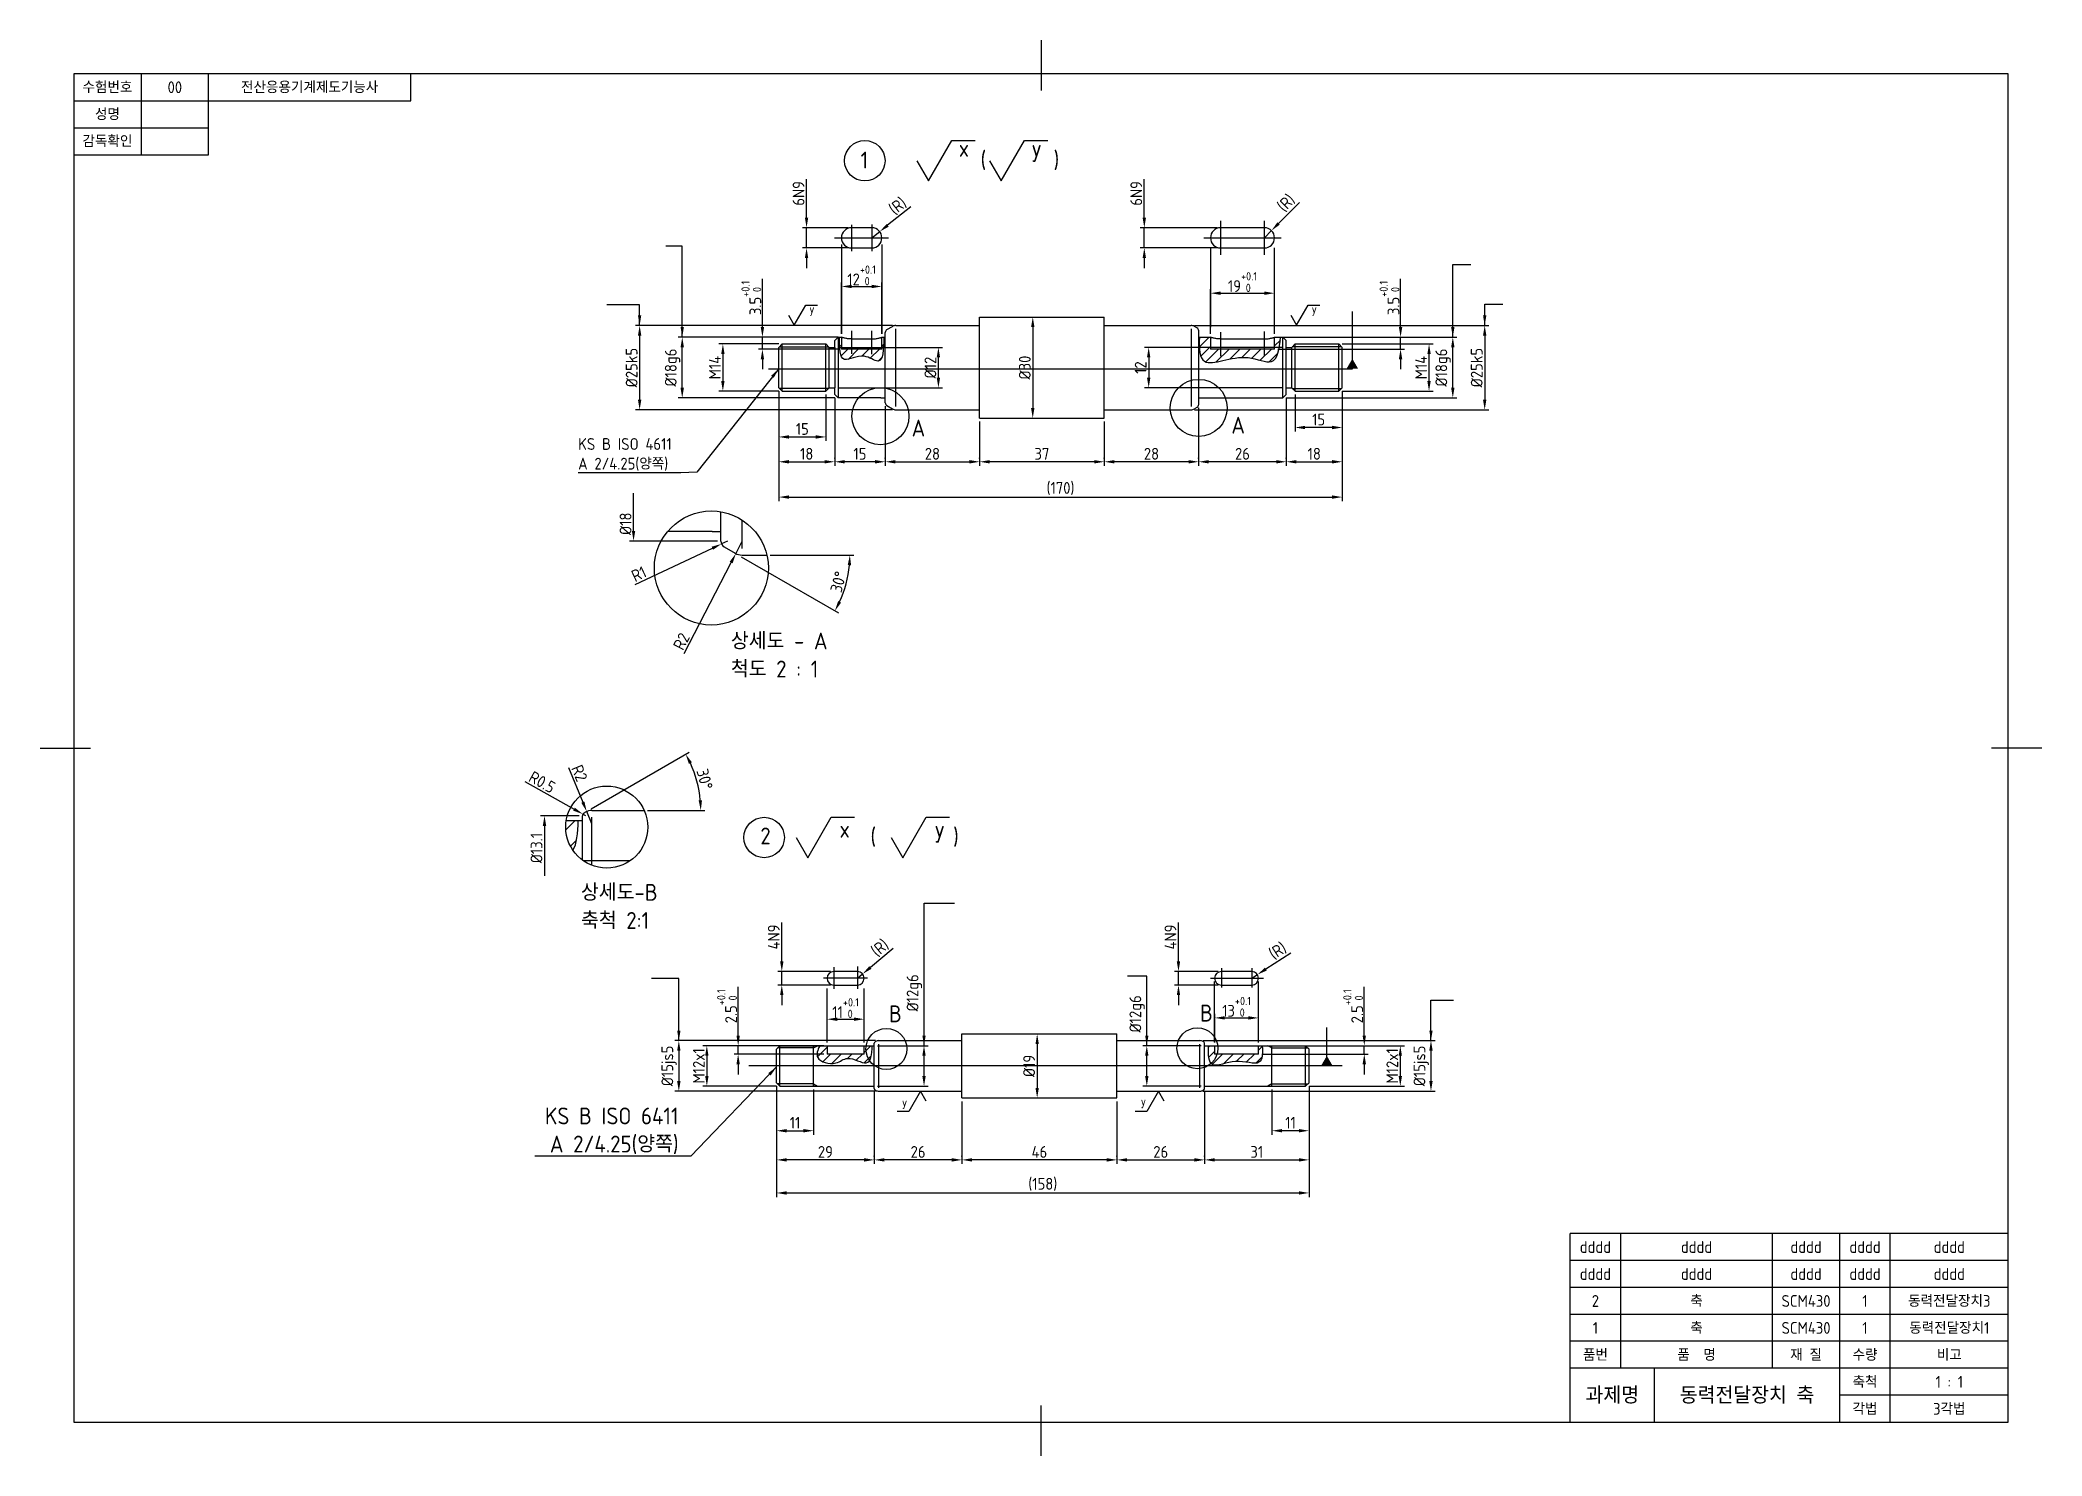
# Model space of a CAD drawing. Header units: millimetres. Extents: x 0 to 1314, y 0 to 614.
# Drawn here: x 0 to 594, y 0 to 420 of the extents above; entities that cross this region are included whole.
import ezdxf

# ---------------------------------------------------------------- set-up
doc = ezdxf.new("R2010")
doc.units = ezdxf.units.MM
for name, color, linetype in [('가는실선', 1, 'Continuous'), ('문자', 2, 'Continuous'), ('외형선', 3, 'Continuous'), ('윤곽선', 4, 'Continuous'), ('중심선', 1, 'Continuous')]:
    doc.layers.add(name, color=color, linetype=linetype)
doc.styles.get("Standard").update_dxf_attribs({"font": 'isocp.shx', "bigfont": 'whgtxt.shx'})
doc.dimstyles.new('ISO-25', dxfattribs={"dimtxt": 3.5, "dimasz": 3, "dimexe": 1.2, "dimexo": 1, "dimtad": 1, "dimdsep": 46, "dimtxsty": 'Standard', "dimcen": 0, "dimclrd": 7, "dimclre": 7, "dimclrt": 2, "dimazin": 2, "dimtfac": 1, "dimtmove": 0, "dimatfit": 3, "dimfxl": 0, "dimlwd": -1, "dimlwe": -1, "dimarcsym": 0})
pattern_1 = [(45, (-894.8262, -237.0113), (-1.571545, 1.571545), [])]
pattern_2 = [(45, (-648.5, 172.526), (-1.571545, 1.571545), [])]

msp = doc.modelspace()

# ---------------------------------------------------------------- texts
at = {"layer": '가는실선', "char_height": 2.5, "attachment_point": 1}
for width, insert in [(6.61011, (228.263, 341.464)), (6.61011, (377.311, 341.464)), (6.79437, (255.754, 106.133)), (6.79437, (326.622, 106.414))]:
    msp.add_mtext_dynamic_manual_height_columns('y', width=width, gutter_width=12.5, heights=[0], dxfattribs=dict(at, insert=insert))
at = {"layer": '문자'}
for s, width, insert, char_height, attachment_point in [('수험번호', 20, (20, 406), 3.5, 5), ('00', 20, (40, 406), 3.5, 5), ('전산응용기계제도기능사', 54.68073, (80, 406), 3.5, 5), ('성명', 20, (20, 398), 3.5, 5), ('감독확인', 20, (20, 390), 3.5, 5), ('A', 46.12034, (258.614, 307.388), 5, 1), ('A', 46.12034, (353.479, 308.262), 5, 1), ('상세도 - A\\P척도 2 : 1', 44.13718, (204.989, 244.248), 5, 1), ('상세도-B\\P축척 2:1', 30.63205, (160.511, 169.677), 5, 1), ('B', 10.92691, (251.886, 133.647), 5, 1), ('B', 10.92691, (344.167, 133.866), 5, 1), ('dddd', 15, (461.5, 61.977), 3.5, 5), ('dddd', 15, (491.5, 61.977), 3.5, 5), ('dddd', 15, (524, 61.977), 3.5, 5), ('dddd', 15, (541.5, 61.977), 3.5, 5), ('dddd', 15, (566.5, 61.977), 3.5, 5), ('dddd', 15, (461.5, 53.977), 3.5, 5), ('dddd', 15, (491.5, 53.977), 3.5, 5), ('dddd', 15, (524, 53.977), 3.5, 5), ('dddd', 15, (541.5, 53.977), 3.5, 5), ('dddd', 15, (566.5, 53.977), 3.5, 5), ('2', 15, (461.5, 45.977), 3.5, 5), ('축', 15, (491.5, 45.977), 3.5, 5), ('SCM430', 15, (524, 45.977), 3.5, 5), ('1', 15, (541.5, 45.977), 3.5, 5), ('동력전달장치3', 35.31741, (566.5, 45.977), 3.5, 5), ('1', 15, (461.5, 37.977), 3.5, 5), ('축', 15, (491.5, 37.977), 3.5, 5), ('SCM430', 15, (524, 37.977), 3.5, 5), ('1', 15, (541.5, 37.977), 3.5, 5), ('동력전달장치1', 34.55071, (566.5, 37.977), 3.5, 5), ('품번', 15, (461.5, 29.977), 3.5, 5), ('품  명', 15, (491.5, 29.977), 3.5, 5), ('재 질', 15, (524, 29.977), 3.5, 5), ('수량', 15, (541.5, 29.977), 3.5, 5), ('비고', 15, (566.5, 29.977), 3.5, 5), ('축척', 15, (541.5, 21.977), 3.5, 5), ('과제명', 23.44345, (466.5, 18), 5, 5), ('동력전달장치 축', 53.11631, (506.5, 18), 5, 5), ('1 : 1', 15, (566.5, 21.977), 3.5, 5), ('각법', 15, (541.5, 13.977), 3.5, 5), ('3각법', 15, (566.5, 13.977), 3.5, 5)]:
    msp.add_mtext_dynamic_manual_height_columns(s, width=width, gutter_width=12.5, heights=[0], dxfattribs=dict(at, insert=insert, char_height=char_height, attachment_point=attachment_point))
at = {"layer": '외형선', "char_height": 5}
for s, width, gutter_width, insert, attachment_point in [('1', 14.63395, 12.5, (243.467, 386.879), 1), ('x', 13.22022, 25, (272.594, 390.369), 1), ('(       )', 26.55015, 12.5, (290.739, 384.204), 5), ('y', 13.22022, 25, (294.157, 390.369), 1), ('2', 11.59577, 12.5, (213.731, 186.41), 1), ('x', 7.39873, 12.5, (237.222, 188.401), 1), ('(        )', 31.17598, 12.5, (246.384, 183.462), 4), ('y', 7.39873, 12.5, (265.417, 188.401), 1)]:
    msp.add_mtext_dynamic_manual_height_columns(s, width=width, gutter_width=gutter_width, heights=[0], dxfattribs=dict(at, insert=insert, attachment_point=attachment_point))
at = {"layer": '외형선', "color": 2}
for s, insert, char_height, attachment_point in [('KS B ISO 4611\\PA 2/4.25(양쪽)', (159.668, 297.09), 3.5, 4), ('KS B ISO 6411\\PA 2/4.25(양쪽)', (189.456, 89.527), 5, 9)]:
    msp.add_mtext(s, dxfattribs=dict(at, insert=insert, char_height=char_height, attachment_point=attachment_point))
at = {"layer": '외형선', "color": 2, "char_height": 3.5, "attachment_point": 5, "rotation": 90}
for s, insert in [('%%C18', (173.731, 276.516)), ('%%C13.1', (147.303, 180.322))]:
    msp.add_mtext(s, dxfattribs=dict(at, insert=insert))

# ---------------------------------------------------------------- blocks, each defined once
blk = doc.blocks.new('*D109')
at = {"layer": 'Defpoints', "color": 0}
for p in [(220.09, 143.69), (235.53, 143.69), (235.53, 139.69)]:
    blk.add_point(p, dxfattribs=at)
at = {"layer": '외형선', "color": 7}
for p, q in [((220.09, 146.69), (220.09, 158.19)), ((234.53, 143.69), (218.89, 143.69)), ((220.09, 139.69), (220.09, 143.69)), ((234.53, 139.69), (218.89, 139.69)), ((220.09, 136.69), (220.09, 133.69))]:
    blk.add_line(p, q, dxfattribs=at)
for points in [[(219.59, 146.69), (220.59, 146.69), (220.09, 143.69)], [(219.59, 136.69), (220.59, 136.69), (220.09, 139.69)]]:
    blk.add_solid(points, dxfattribs=at)
at = {"layer": '외형선', "color": 2, "insert": (217.71, 153.94), "char_height": 3.5, "width": 1.75, "attachment_point": 5, "rotation": 90}
blk.add_mtext('4N9', dxfattribs=at)
blk = doc.blocks.new('*D110')
at = {"layer": 'Defpoints', "color": 0}
for p in [(244.06, 142.97), (242.53, 141.69)]:
    blk.add_point(p, dxfattribs=at)
at = {"layer": '외형선', "color": 7}
for p, q in [((253.14, 150.51), (246.37, 144.89)), ((242.53, 141.69), (244.06, 142.97))]:
    blk.add_line(p, q, dxfattribs=at)
blk.add_solid([(246.05, 145.27), (246.69, 144.5), (244.06, 142.97)], dxfattribs=at)
at = {"layer": '외형선', "color": 2, "insert": (249.28, 150.62), "char_height": 3.5, "attachment_point": 5, "rotation": 39.69383}
blk.add_mtext('(R)', dxfattribs=at)
blk = doc.blocks.new('*D100')
at = {"layer": 'Defpoints', "color": 0}
for p in [(244.53, 129.55), (233.53, 121.69), (244.53, 121.69)]:
    blk.add_point(p, dxfattribs=at)
at = {"layer": '외형선', "color": 7}
for p, q in [((233.53, 122.69), (233.53, 130.75)), ((244.53, 122.69), (244.53, 130.75)), ((236.53, 129.55), (241.53, 129.55))]:
    blk.add_line(p, q, dxfattribs=at)
for points in [[(236.53, 130.05), (236.53, 129.05), (233.53, 129.55)], [(241.53, 130.05), (241.53, 129.05), (244.53, 129.55)]]:
    blk.add_solid(points, dxfattribs=at)
at = {"layer": '외형선', "color": 2, "insert": (239.03, 132.85), "char_height": 3.5, "attachment_point": 5}
blk.add_mtext('11{\\H0.7x;\\S+0.1^  0;}', dxfattribs=at)
blk = doc.blocks.new('*D101')
at = {"layer": 'Defpoints', "color": 0}
for p in [(207.14, 121.69), (233.53, 121.69), (233.53, 119.19)]:
    blk.add_point(p, dxfattribs=at)
at = {"layer": '외형선', "color": 7}
for p, q in [((207.14, 124.69), (207.14, 139.11)), ((232.53, 121.69), (205.94, 121.69)), ((232.53, 119.19), (205.94, 119.19)), ((207.14, 119.19), (207.14, 121.69)), ((207.14, 116.19), (207.14, 113.19))]:
    blk.add_line(p, q, dxfattribs=at)
for points in [[(206.64, 124.69), (207.64, 124.69), (207.14, 121.69)], [(206.64, 116.19), (207.64, 116.19), (207.14, 119.19)]]:
    blk.add_solid(points, dxfattribs=at)
at = {"layer": '외형선', "color": 2, "insert": (203.84, 133.4), "char_height": 3.5, "attachment_point": 5, "rotation": 90}
blk.add_mtext('2.5{\\H0.7x;\\S+0.1^  0;}', dxfattribs=at)
blk = doc.blocks.new('*D106')
at = {"layer": 'Defpoints', "color": 0}
for p in [(337.79, 143.69), (350.53, 143.69), (350.53, 139.69)]:
    blk.add_point(p, dxfattribs=at)
at = {"layer": '외형선', "color": 7}
for p, q in [((337.79, 146.69), (337.79, 158.19)), ((349.53, 143.69), (336.59, 143.69)), ((337.79, 139.69), (337.79, 143.69)), ((349.53, 139.69), (336.59, 139.69)), ((337.79, 136.69), (337.79, 133.69))]:
    blk.add_line(p, q, dxfattribs=at)
for points in [[(337.29, 146.69), (338.29, 146.69), (337.79, 143.69)], [(337.29, 136.69), (338.29, 136.69), (337.79, 139.69)]]:
    blk.add_solid(points, dxfattribs=at)
at = {"layer": '외형선', "color": 2, "insert": (335.42, 153.94), "char_height": 3.5, "attachment_point": 5, "rotation": 90}
blk.add_mtext('4N9', dxfattribs=at)
blk = doc.blocks.new('*D107')
at = {"layer": 'Defpoints', "color": 0}
for p in [(361.2, 142.78), (359.53, 141.69)]:
    blk.add_point(p, dxfattribs=at)
at = {"layer": '외형선', "color": 7}
for p, q in [((371.11, 149.19), (363.72, 144.41)), ((359.53, 141.69), (361.2, 142.78))]:
    blk.add_line(p, q, dxfattribs=at)
blk.add_solid([(363.45, 144.83), (364, 143.99), (361.2, 142.78)], dxfattribs=at)
at = {"layer": '외형선', "color": 2, "insert": (367.29, 149.75), "char_height": 3.5, "attachment_point": 5, "rotation": 32.88911}
blk.add_mtext('(R)', dxfattribs=at)
blk = doc.blocks.new('*D108')
at = {"layer": 'Defpoints', "color": 0}
for p in [(361.53, 129.94), (348.53, 121.69), (361.53, 121.69)]:
    blk.add_point(p, dxfattribs=at)
at = {"layer": '외형선', "color": 7}
for p, q in [((348.53, 122.69), (348.53, 131.14)), ((361.53, 122.69), (361.53, 131.14)), ((351.53, 129.94), (358.53, 129.94))]:
    blk.add_line(p, q, dxfattribs=at)
for points in [[(351.53, 130.44), (351.53, 129.44), (348.53, 129.94)], [(358.53, 130.44), (358.53, 129.44), (361.53, 129.94)]]:
    blk.add_solid(points, dxfattribs=at)
at = {"layer": '외형선', "color": 2, "insert": (355.03, 133.24), "char_height": 3.5, "attachment_point": 5}
blk.add_mtext('13{\\H0.7x;\\S+0.1^  0;}', dxfattribs=at)
blk = doc.blocks.new('*D102')
at = {"layer": 'Defpoints', "color": 0}
for p in [(162.2, 191.18), (163.74, 187.48)]:
    blk.add_point(p, dxfattribs=at)
at = {"layer": '외형선', "color": 7}
for p, q in [((156.78, 204.23), (161.05, 193.95)), ((163.74, 187.48), (162.2, 191.18))]:
    blk.add_line(p, q, dxfattribs=at)
blk.add_solid([(161.51, 194.14), (160.59, 193.75), (162.2, 191.18)], dxfattribs=at)
at = {"layer": '외형선', "color": 2, "insert": (160.06, 202.53), "char_height": 3.5, "attachment_point": 5, "rotation": 292.54013}
blk.add_mtext('R2', dxfattribs=at)
blk = doc.blocks.new('*D103')
at = {"layer": 'Defpoints', "color": 0}
for p in [(161.06, 190.39), (161.93, 189.9)]:
    blk.add_point(p, dxfattribs=at)
at = {"layer": '외형선', "color": 7}
for p, q in [((143.86, 200.03), (158.44, 191.86)), ((161.93, 189.9), (161.06, 190.39))]:
    blk.add_line(p, q, dxfattribs=at)
blk.add_solid([(158.69, 192.3), (158.2, 191.42), (161.06, 190.39)], dxfattribs=at)
at = {"layer": '외형선', "color": 2, "insert": (148.99, 199.88), "char_height": 3.5, "attachment_point": 5, "rotation": 330.7278}
blk.add_mtext('R0.5', dxfattribs=at)
blk = doc.blocks.new('*D104')
at = {"layer": 'Defpoints', "color": 0}
for p in [(195.55, 197.28), (161.43, 190.77), (161.74, 190.94), (163.74, 191.48), (179.26, 191.48)]:
    blk.add_point(p, dxfattribs=at)
at = {"layer": '외형선', "color": 7}
for p, q in [((163.53, 191.98), (192.62, 208.78)), ((180.26, 191.48), (197.25, 191.48))]:
    blk.add_line(p, q, dxfattribs=at)
blk.add_arc((162.66, 191.48), 33.39, 5.14943, 24.85446, dxfattribs=at)
for points in [[(192.52, 205.29), (193.41, 205.75), (191.58, 208.18)], [(196.42, 194.5), (195.42, 194.46), (196.05, 191.48)]]:
    blk.add_solid(points, dxfattribs=at)
at = {"layer": '외형선', "color": 2, "insert": (197.21, 200.74), "char_height": 3.5, "attachment_point": 5, "rotation": 285.00194}
blk.add_mtext('30°', dxfattribs=at)
blk = doc.blocks.new('*D105')
at = {"layer": 'Defpoints', "color": 0}
for p in [(219.53, 121.69), (197.85, 109.69), (219.53, 109.69)]:
    blk.add_point(p, dxfattribs=at)
at = {"layer": '외형선', "color": 7}
for p, q in [((218.53, 121.69), (196.65, 121.69)), ((197.85, 118.69), (197.85, 112.69)), ((218.53, 109.69), (196.65, 109.69))]:
    blk.add_line(p, q, dxfattribs=at)
for points in [[(197.35, 118.69), (198.35, 118.69), (197.85, 121.69)], [(197.35, 112.69), (198.35, 112.69), (197.85, 109.69)]]:
    blk.add_solid(points, dxfattribs=at)
at = {"layer": '외형선', "color": 2, "insert": (195.47, 115.69), "char_height": 3.5, "attachment_point": 5, "rotation": 90}
blk.add_mtext('M12x1', dxfattribs=at)
blk = doc.blocks.new('*D97')
at = {"layer": 'Defpoints', "color": 0}
for p in [(248.93, 123.19), (189.54, 108.19), (248.93, 108.19)]:
    blk.add_point(p, dxfattribs=at)
at = {"layer": '외형선', "color": 7}
for p, q in [((247.93, 123.19), (188.34, 123.19)), ((189.54, 120.19), (189.54, 111.19)), ((247.93, 108.19), (188.34, 108.19))]:
    blk.add_line(p, q, dxfattribs=at)
for points in [[(189.04, 120.19), (190.04, 120.19), (189.54, 123.19)], [(189.04, 111.19), (190.04, 111.19), (189.54, 108.19)]]:
    blk.add_solid(points, dxfattribs=at)
at = {"layer": '외형선', "color": 2, "insert": (186.66, 115.69), "char_height": 3.5, "attachment_point": 5, "rotation": 90}
blk.add_mtext('%%C15js5', dxfattribs=at)
blk = doc.blocks.new('*D98')
at = {"layer": 'Defpoints', "color": 0}
for p in [(273.53, 125.19), (273.53, 106.19), (295.86, 106.19)]:
    blk.add_point(p, dxfattribs=at)
at = {"layer": '외형선', "color": 7}
for p, q in [((274.53, 125.19), (297.06, 125.19)), ((295.86, 122.19), (295.86, 109.19)), ((274.53, 106.19), (297.06, 106.19))]:
    blk.add_line(p, q, dxfattribs=at)
for points in [[(295.36, 122.19), (296.36, 122.19), (295.86, 125.19)], [(295.36, 109.19), (296.36, 109.19), (295.86, 106.19)]]:
    blk.add_solid(points, dxfattribs=at)
at = {"layer": '외형선', "color": 2, "insert": (293.48, 115.69), "char_height": 3.5, "attachment_point": 5, "rotation": 90}
blk.add_mtext('%%C19', dxfattribs=at)
blk = doc.blocks.new('*D99')
at = {"layer": 'Defpoints', "color": 0}
for p in [(361.53, 121.69), (361.53, 119.19), (392.92, 121.69)]:
    blk.add_point(p, dxfattribs=at)
at = {"layer": '외형선', "color": 7}
for p, q in [((392.92, 124.69), (392.92, 139.11)), ((362.53, 121.69), (394.12, 121.69)), ((362.53, 119.19), (394.12, 119.19)), ((392.92, 119.19), (392.92, 121.69)), ((392.92, 116.19), (392.92, 113.19))]:
    blk.add_line(p, q, dxfattribs=at)
for points in [[(392.42, 124.69), (393.42, 124.69), (392.92, 121.69)], [(392.42, 116.19), (393.42, 116.19), (392.92, 119.19)]]:
    blk.add_solid(points, dxfattribs=at)
at = {"layer": '외형선', "color": 2, "insert": (389.62, 133.4), "char_height": 3.5, "attachment_point": 5, "rotation": 90}
blk.add_mtext('2.5{\\H0.7x;\\S+0.1^  0;}', dxfattribs=at)
blk = doc.blocks.new('*D92')
at = {"layer": 'Defpoints', "color": 0}
for p in [(375.53, 121.69), (375.53, 109.69), (403.61, 109.69)]:
    blk.add_point(p, dxfattribs=at)
at = {"layer": '외형선', "color": 7}
for p, q in [((376.53, 121.69), (404.81, 121.69)), ((403.61, 118.69), (403.61, 112.69)), ((376.53, 109.69), (404.81, 109.69))]:
    blk.add_line(p, q, dxfattribs=at)
for points in [[(403.11, 118.69), (404.11, 118.69), (403.61, 121.69)], [(403.11, 112.69), (404.11, 112.69), (403.61, 109.69)]]:
    blk.add_solid(points, dxfattribs=at)
at = {"layer": '외형선', "color": 2, "insert": (401.23, 115.69), "char_height": 3.5, "width": 13.51, "attachment_point": 5, "rotation": 90}
blk.add_mtext('M12x1', dxfattribs=at)
blk = doc.blocks.new('*D93')
at = {"layer": 'Defpoints', "color": 0}
for p in [(344.12, 123.19), (344.12, 108.19), (412.71, 108.19)]:
    blk.add_point(p, dxfattribs=at)
at = {"layer": '외형선', "color": 7}
for p, q in [((345.12, 123.19), (413.91, 123.19)), ((412.71, 120.19), (412.71, 111.19)), ((345.12, 108.19), (413.91, 108.19))]:
    blk.add_line(p, q, dxfattribs=at)
for points in [[(412.21, 120.19), (413.21, 120.19), (412.71, 123.19)], [(412.21, 111.19), (413.21, 111.19), (412.71, 108.19)]]:
    blk.add_solid(points, dxfattribs=at)
at = {"layer": '외형선', "color": 2, "insert": (409.82, 115.69), "char_height": 3.5, "attachment_point": 5, "rotation": 90}
blk.add_mtext('%%C15js5', dxfattribs=at)
blk = doc.blocks.new('*D95')
at = {"layer": 'Defpoints', "color": 0}
for p in [(247.53, 121.69), (247.53, 109.69), (262.29, 109.69)]:
    blk.add_point(p, dxfattribs=at)
at = {"layer": '외형선', "color": 7}
for p, q in [((262.29, 121.69), (262.29, 143.67)), ((248.53, 121.69), (263.49, 121.69)), ((262.29, 112.69), (262.29, 118.69)), ((248.53, 109.69), (263.49, 109.69))]:
    blk.add_line(p, q, dxfattribs=at)
for points in [[(261.79, 118.69), (262.79, 118.69), (262.29, 121.69)], [(261.79, 112.69), (262.79, 112.69), (262.29, 109.69)]]:
    blk.add_solid(points, dxfattribs=at)
at = {"layer": '외형선', "color": 2, "insert": (259.42, 137.36), "char_height": 3.5, "attachment_point": 5, "rotation": 90}
blk.add_mtext('%%C12g6', dxfattribs=at)
blk = doc.blocks.new('*D96')
at = {"layer": 'Defpoints', "color": 0}
for p in [(345.53, 121.69), (328.39, 109.69), (345.53, 109.69)]:
    blk.add_point(p, dxfattribs=at)
at = {"layer": '외형선', "color": 7}
for p, q in [((328.39, 121.69), (328.39, 137.44)), ((344.53, 121.69), (327.19, 121.69)), ((328.39, 112.69), (328.39, 118.69)), ((344.53, 109.69), (327.19, 109.69))]:
    blk.add_line(p, q, dxfattribs=at)
for points in [[(327.89, 118.69), (328.89, 118.69), (328.39, 121.69)], [(327.89, 112.69), (328.89, 112.69), (328.39, 109.69)]]:
    blk.add_solid(points, dxfattribs=at)
at = {"layer": '외형선', "color": 2, "insert": (325.52, 131.13), "char_height": 3.5, "attachment_point": 5, "rotation": 90}
blk.add_mtext('%%C12g6', dxfattribs=at)
blk = doc.blocks.new('*D94')
at = {"layer": 'Defpoints', "color": 0}
for p in [(218.53, 110.69), (229.53, 109.69), (229.53, 96.47)]:
    blk.add_point(p, dxfattribs=at)
at = {"layer": '외형선', "color": 7}
for p, q in [((218.53, 109.69), (218.53, 95.27)), ((229.53, 108.69), (229.53, 95.27)), ((221.53, 96.47), (226.53, 96.47))]:
    blk.add_line(p, q, dxfattribs=at)
for points in [[(221.53, 96.97), (221.53, 95.97), (218.53, 96.47)], [(226.53, 96.97), (226.53, 95.97), (229.53, 96.47)]]:
    blk.add_solid(points, dxfattribs=at)
at = {"layer": '외형선', "color": 2, "insert": (224.03, 98.85), "char_height": 3.5, "attachment_point": 5}
blk.add_mtext('11', dxfattribs=at)
blk = doc.blocks.new('*D87')
at = {"layer": 'Defpoints', "color": 0}
for p in [(247.53, 108.98), (218.53, 96.47), (218.53, 87.82)]:
    blk.add_point(p, dxfattribs=at)
at = {"layer": '외형선', "color": 7}
for p, q in [((247.53, 107.98), (247.53, 86.62)), ((218.53, 95.47), (218.53, 86.62)), ((244.53, 87.82), (221.53, 87.82))]:
    blk.add_line(p, q, dxfattribs=at)
for points in [[(221.53, 88.32), (221.53, 87.32), (218.53, 87.82)], [(244.53, 88.32), (244.53, 87.32), (247.53, 87.82)]]:
    blk.add_solid(points, dxfattribs=at)
at = {"layer": '외형선', "color": 2, "insert": (233.03, 90.19), "char_height": 3.5, "attachment_point": 5}
blk.add_mtext('29', dxfattribs=at)
blk = doc.blocks.new('*D88')
at = {"layer": 'Defpoints', "color": 0}
for p in [(273.53, 106.19), (247.53, 87.82), (247.53, 87.82)]:
    blk.add_point(p, dxfattribs=at)
at = {"layer": '외형선', "color": 7}
for p, q in [((273.53, 105.19), (273.53, 86.62)), ((247.53, 88.82), (247.53, 89.02)), ((270.53, 87.82), (250.53, 87.82))]:
    blk.add_line(p, q, dxfattribs=at)
for points in [[(250.53, 88.32), (250.53, 87.32), (247.53, 87.82)], [(270.53, 88.32), (270.53, 87.32), (273.53, 87.82)]]:
    blk.add_solid(points, dxfattribs=at)
at = {"layer": '외형선', "color": 2, "insert": (260.53, 90.19), "char_height": 3.5, "attachment_point": 5}
blk.add_mtext('26', dxfattribs=at)
blk = doc.blocks.new('*D89')
at = {"layer": 'Defpoints', "color": 0}
for p in [(319.53, 106.19), (273.53, 87.82), (273.53, 87.82)]:
    blk.add_point(p, dxfattribs=at)
at = {"layer": '외형선', "color": 7}
for p, q in [((319.53, 105.19), (319.53, 86.62)), ((273.53, 88.82), (273.53, 89.02)), ((316.53, 87.82), (276.53, 87.82))]:
    blk.add_line(p, q, dxfattribs=at)
for points in [[(276.53, 88.32), (276.53, 87.32), (273.53, 87.82)], [(316.53, 88.32), (316.53, 87.32), (319.53, 87.82)]]:
    blk.add_solid(points, dxfattribs=at)
at = {"layer": '외형선', "color": 2, "insert": (296.53, 90.19), "char_height": 3.5, "attachment_point": 5}
blk.add_mtext('46', dxfattribs=at)
blk = doc.blocks.new('*D90')
at = {"layer": 'Defpoints', "color": 0}
for p in [(365.53, 109.69), (376.53, 110.69), (365.53, 96.47)]:
    blk.add_point(p, dxfattribs=at)
at = {"layer": '외형선', "color": 7}
for p, q in [((365.53, 108.69), (365.53, 95.27)), ((376.53, 109.69), (376.53, 95.27)), ((373.53, 96.47), (368.53, 96.47))]:
    blk.add_line(p, q, dxfattribs=at)
for points in [[(368.53, 96.97), (368.53, 95.97), (365.53, 96.47)], [(373.53, 96.97), (373.53, 95.97), (376.53, 96.47)]]:
    blk.add_solid(points, dxfattribs=at)
at = {"layer": '외형선', "color": 2, "insert": (371.03, 98.85), "char_height": 3.5, "attachment_point": 5}
blk.add_mtext('11', dxfattribs=at)
blk = doc.blocks.new('*D91')
at = {"layer": 'Defpoints', "color": 0}
for p in [(345.53, 108.98), (376.53, 96.47), (376.53, 87.82)]:
    blk.add_point(p, dxfattribs=at)
at = {"layer": '외형선', "color": 7}
for p, q in [((345.53, 107.98), (345.53, 86.62)), ((376.53, 95.47), (376.53, 86.62)), ((348.53, 87.82), (373.53, 87.82))]:
    blk.add_line(p, q, dxfattribs=at)
for points in [[(348.53, 88.32), (348.53, 87.32), (345.53, 87.82)], [(373.53, 88.32), (373.53, 87.32), (376.53, 87.82)]]:
    blk.add_solid(points, dxfattribs=at)
at = {"layer": '외형선', "color": 2, "insert": (361.03, 90.19), "char_height": 3.5, "attachment_point": 5}
blk.add_mtext('31', dxfattribs=at)
blk = doc.blocks.new('*D86')
at = {"layer": 'Defpoints', "color": 0}
for p in [(319.53, 87.82), (345.53, 87.82), (345.53, 87.82)]:
    blk.add_point(p, dxfattribs=at)
at = {"layer": '외형선', "color": 7}
for p, q in [((319.53, 88.82), (319.53, 89.02)), ((322.53, 87.82), (342.53, 87.82)), ((345.53, 88.82), (345.53, 89.02))]:
    blk.add_line(p, q, dxfattribs=at)
for points in [[(322.53, 88.32), (322.53, 87.32), (319.53, 87.82)], [(342.53, 88.32), (342.53, 87.32), (345.53, 87.82)]]:
    blk.add_solid(points, dxfattribs=at)
at = {"layer": '외형선', "color": 2, "insert": (332.53, 90.19), "char_height": 3.5, "attachment_point": 5}
blk.add_mtext('26', dxfattribs=at)
blk = doc.blocks.new('*D157')
at = {"layer": 'Defpoints', "color": 0}
for p in [(227.44, 364.33), (240.78, 364.33), (240.78, 358.33)]:
    blk.add_point(p, dxfattribs=at)
at = {"layer": '외형선', "color": 7}
for p, q in [((227.44, 367.33), (227.44, 378.69)), ((239.78, 364.33), (226.24, 364.33)), ((227.44, 358.33), (227.44, 364.33)), ((239.78, 358.33), (226.24, 358.33)), ((227.44, 355.33), (227.44, 352.33))]:
    blk.add_line(p, q, dxfattribs=at)
for points in [[(226.94, 367.33), (227.94, 367.33), (227.44, 364.33)], [(226.94, 355.33), (227.94, 355.33), (227.44, 358.33)]]:
    blk.add_solid(points, dxfattribs=at)
at = {"layer": '외형선', "color": 2, "insert": (225.06, 374.51), "char_height": 3.5, "attachment_point": 5, "rotation": 90}
blk.add_mtext('6N9', dxfattribs=at)
blk = doc.blocks.new('*D158')
at = {"layer": 'Defpoints', "color": 0}
for p in [(249.14, 363.18), (246.78, 361.33)]:
    blk.add_point(p, dxfattribs=at)
at = {"layer": '외형선', "color": 7}
for p, q in [((258.41, 370.48), (251.5, 365.04)), ((246.78, 361.33), (249.14, 363.18))]:
    blk.add_line(p, q, dxfattribs=at)
blk.add_solid([(251.19, 365.43), (251.81, 364.64), (249.14, 363.18)], dxfattribs=at)
at = {"layer": '외형선', "color": 2, "insert": (254.56, 370.69), "char_height": 3.5, "attachment_point": 5, "rotation": 38.20742}
blk.add_mtext('(R)', dxfattribs=at)
blk = doc.blocks.new('*D159')
at = {"layer": 'Defpoints', "color": 0}
for p in [(249.78, 346.9), (237.78, 331.84), (249.78, 331.84)]:
    blk.add_point(p, dxfattribs=at)
at = {"layer": '외형선', "color": 7}
for p, q in [((237.78, 332.84), (237.78, 348.1)), ((240.78, 346.9), (246.78, 346.9)), ((249.78, 332.84), (249.78, 348.1))]:
    blk.add_line(p, q, dxfattribs=at)
for points in [[(240.78, 347.4), (240.78, 346.4), (237.78, 346.9)], [(246.78, 347.4), (246.78, 346.4), (249.78, 346.9)]]:
    blk.add_solid(points, dxfattribs=at)
at = {"layer": '외형선', "color": 2, "insert": (243.78, 350.2), "char_height": 3.5, "attachment_point": 5}
blk.add_mtext('12{\\H0.7x;\\S+0.1^  0;}', dxfattribs=at)
blk = doc.blocks.new('*D160')
at = {"layer": 'Defpoints', "color": 0}
for p in [(366.28, 344.91), (347.28, 331.84), (366.28, 331.84)]:
    blk.add_point(p, dxfattribs=at)
at = {"layer": '외형선', "color": 7}
for p, q in [((347.28, 332.84), (347.28, 346.11)), ((350.28, 344.91), (363.28, 344.91)), ((366.28, 332.84), (366.28, 346.11))]:
    blk.add_line(p, q, dxfattribs=at)
for points in [[(350.28, 345.41), (350.28, 344.41), (347.28, 344.91)], [(363.28, 345.41), (363.28, 344.41), (366.28, 344.91)]]:
    blk.add_solid(points, dxfattribs=at)
at = {"layer": '외형선', "color": 2, "insert": (356.78, 348.21), "char_height": 3.5, "attachment_point": 5}
blk.add_mtext('19{\\H0.7x;\\S+0.1^  0;}', dxfattribs=at)
blk = doc.blocks.new('*D161')
at = {"layer": 'Defpoints', "color": 0}
for p in [(327.65, 364.33), (350.28, 364.33), (350.28, 358.33)]:
    blk.add_point(p, dxfattribs=at)
at = {"layer": '외형선', "color": 7}
for p, q in [((327.65, 367.33), (327.65, 378.69)), ((349.28, 364.33), (326.45, 364.33)), ((327.65, 358.33), (327.65, 364.33)), ((349.28, 358.33), (326.45, 358.33)), ((327.65, 355.33), (327.65, 352.33))]:
    blk.add_line(p, q, dxfattribs=at)
for points in [[(327.15, 367.33), (328.15, 367.33), (327.65, 364.33)], [(327.15, 355.33), (328.15, 355.33), (327.65, 358.33)]]:
    blk.add_solid(points, dxfattribs=at)
at = {"layer": '외형선', "color": 2, "insert": (325.27, 374.51), "char_height": 3.5, "attachment_point": 5, "rotation": 90}
blk.add_mtext('6N9', dxfattribs=at)
blk = doc.blocks.new('*D155')
at = {"layer": 'Defpoints', "color": 0}
for p in [(365.39, 363.46), (363.28, 361.33)]:
    blk.add_point(p, dxfattribs=at)
at = {"layer": '외형선', "color": 7}
for p, q in [((373.68, 371.86), (367.5, 365.6)), ((363.28, 361.33), (365.39, 363.46))]:
    blk.add_line(p, q, dxfattribs=at)
blk.add_solid([(367.14, 365.95), (367.85, 365.25), (365.39, 363.46)], dxfattribs=at)
at = {"layer": '외형선', "color": 2, "insert": (369.82, 371.59), "char_height": 3.5, "attachment_point": 5, "rotation": 45.39101}
blk.add_mtext('(R)', dxfattribs=at)
blk = doc.blocks.new('*D156')
at = {"layer": 'Defpoints', "color": 0}
for p in [(214.34, 331.84), (237.78, 331.84), (237.78, 328.34)]:
    blk.add_point(p, dxfattribs=at)
at = {"layer": '외형선', "color": 7}
for p, q in [((214.34, 334.84), (214.34, 349.17)), ((236.78, 331.84), (213.14, 331.84)), ((236.78, 328.34), (213.14, 328.34)), ((214.34, 328.34), (214.34, 331.84)), ((214.34, 325.34), (214.34, 322.34))]:
    blk.add_line(p, q, dxfattribs=at)
for points in [[(213.84, 334.84), (214.84, 334.84), (214.34, 331.84)], [(213.84, 325.34), (214.84, 325.34), (214.34, 328.34)]]:
    blk.add_solid(points, dxfattribs=at)
at = {"layer": '외형선', "color": 2, "insert": (211.04, 343.51), "char_height": 3.5, "attachment_point": 5, "rotation": 90}
blk.add_mtext('3.5{\\H0.7x;\\S+0.1^  0;}', dxfattribs=at)
blk = doc.blocks.new('*D162')
at = {"layer": 'Defpoints', "color": 0}
for p in [(366.28, 331.84), (366.28, 328.34), (403.69, 331.84)]:
    blk.add_point(p, dxfattribs=at)
at = {"layer": '외형선', "color": 7}
for p, q in [((403.69, 334.84), (403.69, 349.17)), ((367.28, 331.84), (404.89, 331.84)), ((367.28, 328.34), (404.89, 328.34)), ((403.69, 328.34), (403.69, 331.84)), ((403.69, 325.34), (403.69, 322.34))]:
    blk.add_line(p, q, dxfattribs=at)
for points in [[(403.19, 334.84), (404.19, 334.84), (403.69, 331.84)], [(403.19, 325.34), (404.19, 325.34), (403.69, 328.34)]]:
    blk.add_solid(points, dxfattribs=at)
at = {"layer": '외형선', "color": 2, "insert": (400.39, 343.51), "char_height": 3.5, "attachment_point": 5, "rotation": 90}
blk.add_mtext('3.5{\\H0.7x;\\S+0.1^  0;}', dxfattribs=at)
blk = doc.blocks.new('*D163')
at = {"layer": 'Defpoints', "color": 0}
for p in [(385.38, 329.84), (412.14, 329.84), (385.38, 315.84)]:
    blk.add_point(p, dxfattribs=at)
at = {"layer": '외형선', "color": 7}
for p, q in [((386.38, 329.84), (413.34, 329.84)), ((412.14, 318.84), (412.14, 326.84)), ((386.38, 315.84), (413.34, 315.84))]:
    blk.add_line(p, q, dxfattribs=at)
for points in [[(411.64, 326.84), (412.64, 326.84), (412.14, 329.84)], [(411.64, 318.84), (412.64, 318.84), (412.14, 315.84)]]:
    blk.add_solid(points, dxfattribs=at)
at = {"layer": '외형선', "color": 2, "insert": (409.77, 322.84), "char_height": 3.5, "attachment_point": 5, "rotation": 90}
blk.add_mtext('M14', dxfattribs=at)
blk = doc.blocks.new('*D164')
at = {"layer": 'Defpoints', "color": 0}
for p in [(396.26, 331.84), (419.19, 331.84), (368.78, 313.84)]:
    blk.add_point(p, dxfattribs=at)
at = {"layer": '외형선', "color": 7}
for p, q in [((397.26, 331.84), (420.39, 331.84)), ((419.19, 316.84), (419.19, 328.84)), ((369.78, 313.84), (420.39, 313.84))]:
    blk.add_line(p, q, dxfattribs=at)
for points in [[(418.69, 328.84), (419.69, 328.84), (419.19, 331.84)], [(418.69, 316.84), (419.69, 316.84), (419.19, 313.84)]]:
    blk.add_solid(points, dxfattribs=at)
at = {"layer": '외형선', "color": 2, "insert": (416.31, 322.84), "char_height": 3.5, "attachment_point": 5, "rotation": 90}
blk.add_mtext('%%C18g6', dxfattribs=at)
blk = doc.blocks.new('*D165')
at = {"layer": 'Defpoints', "color": 0}
for p in [(341.52, 335.34), (341.52, 310.34), (428.65, 310.34)]:
    blk.add_point(p, dxfattribs=at)
at = {"layer": '외형선', "color": 7}
for p, q in [((342.52, 335.34), (429.85, 335.34)), ((428.65, 332.34), (428.65, 313.34)), ((342.52, 310.34), (429.85, 310.34))]:
    blk.add_line(p, q, dxfattribs=at)
for points in [[(428.15, 332.34), (429.15, 332.34), (428.65, 335.34)], [(428.15, 313.34), (429.15, 313.34), (428.65, 310.34)]]:
    blk.add_solid(points, dxfattribs=at)
at = {"layer": '외형선', "color": 2, "insert": (426.28, 322.84), "char_height": 3.5, "attachment_point": 5, "rotation": 90}
blk.add_mtext('%%C25k5', dxfattribs=at)
blk = doc.blocks.new('*D166')
at = {"layer": 'Defpoints', "color": 0}
for p in [(278.78, 337.84), (278.78, 307.84), (294.56, 307.84)]:
    blk.add_point(p, dxfattribs=at)
at = {"layer": '외형선', "color": 7}
for p, q in [((279.78, 337.84), (295.76, 337.84)), ((294.56, 334.84), (294.56, 310.84)), ((279.78, 307.84), (295.76, 307.84))]:
    blk.add_line(p, q, dxfattribs=at)
for points in [[(294.06, 334.84), (295.06, 334.84), (294.56, 337.84)], [(294.06, 310.84), (295.06, 310.84), (294.56, 307.84)]]:
    blk.add_solid(points, dxfattribs=at)
at = {"layer": '외형선', "color": 2, "insert": (292.19, 322.84), "char_height": 3.5, "attachment_point": 5, "rotation": 90}
blk.add_mtext('%%C30', dxfattribs=at)
blk = doc.blocks.new('*D167')
at = {"layer": 'Defpoints', "color": 0}
for p in [(220.18, 329.84), (202.61, 315.84), (220.18, 315.84)]:
    blk.add_point(p, dxfattribs=at)
at = {"layer": '외형선', "color": 7}
for p, q in [((219.18, 329.84), (201.41, 329.84)), ((202.61, 326.84), (202.61, 318.84)), ((219.18, 315.84), (201.41, 315.84))]:
    blk.add_line(p, q, dxfattribs=at)
for points in [[(202.11, 326.84), (203.11, 326.84), (202.61, 329.84)], [(202.11, 318.84), (203.11, 318.84), (202.61, 315.84)]]:
    blk.add_solid(points, dxfattribs=at)
at = {"layer": '외형선', "color": 2, "insert": (200.24, 322.84), "char_height": 3.5, "attachment_point": 5, "rotation": 90}
blk.add_mtext('M14', dxfattribs=at)
blk = doc.blocks.new('*D168')
at = {"layer": 'Defpoints', "color": 0}
for p in [(190.55, 331.84), (214.34, 331.84), (236.78, 313.84)]:
    blk.add_point(p, dxfattribs=at)
at = {"layer": '외형선', "color": 7}
for p, q in [((213.34, 331.84), (189.35, 331.84)), ((190.55, 316.84), (190.55, 328.84)), ((235.78, 313.84), (189.35, 313.84))]:
    blk.add_line(p, q, dxfattribs=at)
for points in [[(190.05, 328.84), (191.05, 328.84), (190.55, 331.84)], [(190.05, 316.84), (191.05, 316.84), (190.55, 313.84)]]:
    blk.add_solid(points, dxfattribs=at)
at = {"layer": '외형선', "color": 2, "insert": (187.67, 322.84), "char_height": 3.5, "attachment_point": 5, "rotation": 90}
blk.add_mtext('%%C18g6', dxfattribs=at)
blk = doc.blocks.new('*D154')
at = {"layer": 'Defpoints', "color": 0}
for p in [(253.92, 335.34), (177.91, 310.34), (253.92, 310.34)]:
    blk.add_point(p, dxfattribs=at)
at = {"layer": '외형선', "color": 7}
for p, q in [((252.92, 335.34), (176.71, 335.34)), ((177.91, 332.34), (177.91, 313.34)), ((252.92, 310.34), (176.71, 310.34))]:
    blk.add_line(p, q, dxfattribs=at)
for points in [[(177.41, 332.34), (178.41, 332.34), (177.91, 335.34)], [(177.41, 313.34), (178.41, 313.34), (177.91, 310.34)]]:
    blk.add_solid(points, dxfattribs=at)
at = {"layer": '외형선', "color": 2, "insert": (175.53, 322.84), "char_height": 3.5, "attachment_point": 5, "rotation": 90}
blk.add_mtext('%%C25k5', dxfattribs=at)
blk = doc.blocks.new('*D150')
at = {"layer": 'Defpoints', "color": 0}
for p in [(219.18, 316.84), (233.18, 315.84), (233.18, 302.27)]:
    blk.add_point(p, dxfattribs=at)
at = {"layer": '외형선', "color": 7}
for p, q in [((219.18, 315.84), (219.18, 301.07)), ((233.18, 314.84), (233.18, 301.07)), ((222.18, 302.27), (230.18, 302.27))]:
    blk.add_line(p, q, dxfattribs=at)
for points in [[(222.18, 302.77), (222.18, 301.77), (219.18, 302.27)], [(230.18, 302.77), (230.18, 301.77), (233.18, 302.27)]]:
    blk.add_solid(points, dxfattribs=at)
at = {"layer": '외형선', "color": 2, "insert": (226.18, 304.64), "char_height": 3.5, "attachment_point": 5}
blk.add_mtext('15', dxfattribs=at)
blk = doc.blocks.new('*D151')
at = {"layer": 'Defpoints', "color": 0}
for p in [(235.78, 314.84), (219.18, 302.27), (235.78, 294.9)]:
    blk.add_point(p, dxfattribs=at)
at = {"layer": '외형선', "color": 7}
for p, q in [((235.78, 313.84), (235.78, 293.7)), ((219.18, 301.27), (219.18, 293.7)), ((222.18, 294.9), (232.78, 294.9))]:
    blk.add_line(p, q, dxfattribs=at)
for points in [[(222.18, 295.4), (222.18, 294.4), (219.18, 294.9)], [(232.78, 295.4), (232.78, 294.4), (235.78, 294.9)]]:
    blk.add_solid(points, dxfattribs=at)
at = {"layer": '외형선', "color": 2, "insert": (227.48, 297.27), "char_height": 3.5, "attachment_point": 5}
blk.add_mtext('18', dxfattribs=at)
blk = doc.blocks.new('*D169')
at = {"layer": 'Defpoints', "color": 0}
for p in [(250.78, 312.42), (235.78, 294.9), (235.78, 294.9)]:
    blk.add_point(p, dxfattribs=at)
at = {"layer": '외형선', "color": 7}
for p, q in [((250.78, 311.42), (250.78, 293.7)), ((235.78, 295.9), (235.78, 296.1)), ((247.78, 294.9), (238.78, 294.9))]:
    blk.add_line(p, q, dxfattribs=at)
for points in [[(238.78, 295.4), (238.78, 294.4), (235.78, 294.9)], [(247.78, 295.4), (247.78, 294.4), (250.78, 294.9)]]:
    blk.add_solid(points, dxfattribs=at)
at = {"layer": '외형선', "color": 2, "insert": (243.28, 297.27), "char_height": 3.5, "attachment_point": 5}
blk.add_mtext('15', dxfattribs=at)
blk = doc.blocks.new('*D170')
at = {"layer": 'Defpoints', "color": 0}
for p in [(278.78, 307.84), (250.78, 294.9), (278.78, 294.9)]:
    blk.add_point(p, dxfattribs=at)
at = {"layer": '외형선', "color": 7}
for p, q in [((278.78, 306.84), (278.78, 293.7)), ((250.78, 295.9), (250.78, 296.1)), ((253.78, 294.9), (275.78, 294.9))]:
    blk.add_line(p, q, dxfattribs=at)
for points in [[(253.78, 295.4), (253.78, 294.4), (250.78, 294.9)], [(275.78, 295.4), (275.78, 294.4), (278.78, 294.9)]]:
    blk.add_solid(points, dxfattribs=at)
at = {"layer": '외형선', "color": 2, "insert": (264.78, 297.27), "char_height": 3.5, "attachment_point": 5}
blk.add_mtext('28', dxfattribs=at)
blk = doc.blocks.new('*D171')
at = {"layer": 'Defpoints', "color": 0}
for p in [(315.78, 307.84), (278.78, 294.9), (278.78, 294.9)]:
    blk.add_point(p, dxfattribs=at)
at = {"layer": '외형선', "color": 7}
for p, q in [((315.78, 306.84), (315.78, 293.7)), ((278.78, 295.9), (278.78, 296.1)), ((312.78, 294.9), (281.78, 294.9))]:
    blk.add_line(p, q, dxfattribs=at)
for points in [[(281.78, 295.4), (281.78, 294.4), (278.78, 294.9)], [(312.78, 295.4), (312.78, 294.4), (315.78, 294.9)]]:
    blk.add_solid(points, dxfattribs=at)
at = {"layer": '외형선', "color": 2, "insert": (297.28, 297.27), "char_height": 3.5, "attachment_point": 5}
blk.add_mtext('37', dxfattribs=at)
blk = doc.blocks.new('*D175')
at = {"layer": 'Defpoints', "color": 0}
for p in [(343.78, 311.92), (315.78, 294.9), (315.78, 294.9)]:
    blk.add_point(p, dxfattribs=at)
at = {"layer": '외형선', "color": 7}
for p, q in [((343.78, 310.92), (343.78, 293.7)), ((315.78, 295.9), (315.78, 296.1)), ((340.78, 294.9), (318.78, 294.9))]:
    blk.add_line(p, q, dxfattribs=at)
for points in [[(318.78, 295.4), (318.78, 294.4), (315.78, 294.9)], [(340.78, 295.4), (340.78, 294.4), (343.78, 294.9)]]:
    blk.add_solid(points, dxfattribs=at)
at = {"layer": '외형선', "color": 2, "insert": (329.78, 297.27), "char_height": 3.5, "attachment_point": 5}
blk.add_mtext('28', dxfattribs=at)
blk = doc.blocks.new('*D176')
at = {"layer": 'Defpoints', "color": 0}
for p in [(369.78, 314.84), (343.78, 294.9), (343.78, 294.9)]:
    blk.add_point(p, dxfattribs=at)
at = {"layer": '외형선', "color": 7}
for p, q in [((369.78, 313.84), (369.78, 293.7)), ((343.78, 295.9), (343.78, 296.1)), ((366.78, 294.9), (346.78, 294.9))]:
    blk.add_line(p, q, dxfattribs=at)
for points in [[(346.78, 295.4), (346.78, 294.4), (343.78, 294.9)], [(366.78, 295.4), (366.78, 294.4), (369.78, 294.9)]]:
    blk.add_solid(points, dxfattribs=at)
at = {"layer": '외형선', "color": 2, "insert": (356.78, 297.27), "char_height": 3.5, "attachment_point": 5}
blk.add_mtext('26', dxfattribs=at)
blk = doc.blocks.new('*D177')
at = {"layer": 'Defpoints', "color": 0}
for p in [(372.38, 315.84), (386.38, 316.84), (372.38, 305.07)]:
    blk.add_point(p, dxfattribs=at)
at = {"layer": '외형선', "color": 7}
for p, q in [((372.38, 314.84), (372.38, 303.87)), ((386.38, 315.84), (386.38, 303.87)), ((383.38, 305.07), (375.38, 305.07))]:
    blk.add_line(p, q, dxfattribs=at)
for points in [[(375.38, 305.57), (375.38, 304.57), (372.38, 305.07)], [(383.38, 305.57), (383.38, 304.57), (386.38, 305.07)]]:
    blk.add_solid(points, dxfattribs=at)
at = {"layer": '외형선', "color": 2, "insert": (379.38, 307.44), "char_height": 3.5, "attachment_point": 5}
blk.add_mtext('15', dxfattribs=at)
blk = doc.blocks.new('*D149')
at = {"layer": 'Defpoints', "color": 0}
for p in [(386.38, 305.07), (369.78, 294.9), (386.38, 294.9)]:
    blk.add_point(p, dxfattribs=at)
at = {"layer": '외형선', "color": 7}
for p, q in [((386.38, 304.07), (386.38, 293.7)), ((369.78, 295.9), (369.78, 296.1)), ((372.78, 294.9), (383.38, 294.9))]:
    blk.add_line(p, q, dxfattribs=at)
for points in [[(372.78, 295.4), (372.78, 294.4), (369.78, 294.9)], [(383.38, 295.4), (383.38, 294.4), (386.38, 294.9)]]:
    blk.add_solid(points, dxfattribs=at)
at = {"layer": '외형선', "color": 2, "insert": (378.08, 297.27), "char_height": 3.5, "attachment_point": 5}
blk.add_mtext('18', dxfattribs=at)
blk = doc.blocks.new('*D148')
at = {"layer": 'Defpoints', "color": 0}
for p in [(219.18, 294.9), (386.38, 294.9), (386.38, 284.43)]:
    blk.add_point(p, dxfattribs=at)
at = {"layer": '외형선', "color": 7}
for p, q in [((219.18, 293.9), (219.18, 283.23)), ((386.38, 293.9), (386.38, 283.23)), ((222.18, 284.43), (383.38, 284.43))]:
    blk.add_line(p, q, dxfattribs=at)
for points in [[(222.18, 284.93), (222.18, 283.93), (219.18, 284.43)], [(383.38, 284.93), (383.38, 283.93), (386.38, 284.43)]]:
    blk.add_solid(points, dxfattribs=at)
at = {"layer": '외형선', "color": 2, "insert": (302.78, 286.98), "char_height": 3.5, "attachment_point": 5}
blk.add_mtext('(170)', dxfattribs=at)
blk = doc.blocks.new('*D173')
at = {"layer": 'Defpoints', "color": 0}
for p in [(202.21, 270.53), (204.02, 271.38)]:
    blk.add_point(p, dxfattribs=at)
at = {"layer": '외형선', "color": 7}
for p, q in [((176.56, 258.47), (199.49, 269.25)), ((204.02, 271.38), (202.21, 270.53))]:
    blk.add_line(p, q, dxfattribs=at)
blk.add_solid([(199.28, 269.71), (199.7, 268.8), (202.21, 270.53)], dxfattribs=at)
at = {"layer": '외형선', "color": 2, "insert": (177.69, 261.63), "char_height": 3.5, "attachment_point": 5, "rotation": 25.18622}
blk.add_mtext('R1', dxfattribs=at)
blk = doc.blocks.new('*D174')
at = {"layer": 'Defpoints', "color": 0}
for p in [(206.45, 267.67), (208.28, 271.23)]:
    blk.add_point(p, dxfattribs=at)
at = {"layer": '외형선', "color": 7}
for p, q in [((208.28, 271.23), (206.45, 267.67)), ((191.12, 238.01), (205.07, 265.01))]:
    blk.add_line(p, q, dxfattribs=at)
blk.add_solid([(204.63, 265.24), (205.51, 264.78), (206.45, 267.67)], dxfattribs=at)
at = {"layer": '외형선', "color": 2, "insert": (190.31, 241.62), "char_height": 3.5, "attachment_point": 5, "rotation": 62.67417}
blk.add_mtext('R2', dxfattribs=at)
blk = doc.blocks.new('*D172')
at = {"layer": 'Defpoints', "color": 0}
for p in [(203.02, 269.65), (206.28, 267.76), (208.28, 267.23), (215.66, 267.23), (238.29, 255.91)]:
    blk.add_point(p, dxfattribs=at)
at = {"layer": '외형선', "color": 7}
for p, q in [((208.08, 266.73), (236.9, 250.09)), ((216.66, 267.23), (241.49, 267.23))]:
    blk.add_line(p, q, dxfattribs=at)
blk.add_arc((207.21, 267.23), 33.08, 335.19822, 354.80177, dxfattribs=at)
for points in [[(239.65, 264.25), (240.65, 264.21), (240.29, 267.23)], [(237.68, 253.12), (236.79, 253.58), (235.86, 250.69)]]:
    blk.add_solid(points, dxfattribs=at)
at = {"layer": '외형선', "color": 2, "insert": (236.87, 259.28), "char_height": 3.5, "attachment_point": 5, "rotation": 75}
blk.add_mtext('30°', dxfattribs=at)
blk = doc.blocks.new('*D152')
at = {"layer": 'Defpoints', "color": 0}
for p in [(235.78, 328.84), (266.56, 328.84), (235.78, 316.84)]:
    blk.add_point(p, dxfattribs=at)
at = {"layer": '외형선', "color": 7}
for p, q in [((236.78, 328.84), (267.76, 328.84)), ((266.56, 319.84), (266.56, 325.84)), ((236.78, 316.84), (267.76, 316.84))]:
    blk.add_line(p, q, dxfattribs=at)
for points in [[(266.06, 325.84), (267.06, 325.84), (266.56, 328.84)], [(266.06, 319.84), (267.06, 319.84), (266.56, 316.84)]]:
    blk.add_solid(points, dxfattribs=at)
at = {"layer": '외형선', "color": 2, "insert": (264.19, 322.84), "char_height": 3.5, "attachment_point": 5, "rotation": 90}
blk.add_mtext('%%C12', dxfattribs=at)
blk = doc.blocks.new('*D153')
at = {"layer": 'Defpoints', "color": 0}
for p in [(369.78, 328.84), (328.95, 316.84), (369.78, 316.84)]:
    blk.add_point(p, dxfattribs=at)
at = {"layer": '외형선', "color": 7}
for p, q in [((368.78, 328.84), (327.75, 328.84)), ((328.95, 325.84), (328.95, 319.84)), ((368.78, 316.84), (327.75, 316.84))]:
    blk.add_line(p, q, dxfattribs=at)
for points in [[(328.45, 325.84), (329.45, 325.84), (328.95, 328.84)], [(328.45, 319.84), (329.45, 319.84), (328.95, 316.84)]]:
    blk.add_solid(points, dxfattribs=at)
at = {"layer": '외형선', "color": 2, "insert": (326.57, 322.84), "char_height": 3.5, "attachment_point": 5, "rotation": 90}
blk.add_mtext('12', dxfattribs=at)
blk = doc.blocks.new('*D178')
at = {"layer": 'Defpoints', "color": 0}
for p in [(218.53, 87.82), (376.53, 87.82), (376.53, 78.01)]:
    blk.add_point(p, dxfattribs=at)
at = {"layer": '외형선', "color": 7}
for p, q in [((218.53, 86.82), (218.53, 76.81)), ((376.53, 86.82), (376.53, 76.81)), ((221.53, 78.01), (373.53, 78.01))]:
    blk.add_line(p, q, dxfattribs=at)
for points in [[(221.53, 78.51), (221.53, 77.51), (218.53, 78.01)], [(373.53, 78.51), (373.53, 77.51), (376.53, 78.01)]]:
    blk.add_solid(points, dxfattribs=at)
at = {"layer": '외형선', "color": 2, "insert": (297.53, 80.56), "char_height": 3.5, "attachment_point": 5}
blk.add_mtext('(158)', dxfattribs=at)

# ---------------------------------------------------------------- dimensions: what is measured, and where the dimension line sits
at = {"layer": '외형선'}
for base, p1, p2, text, picture, middle in [((227.439, 364.325), (240.784, 358.325), (240.784, 364.325), '<>N9', '*D157', (225.064, 374.505)), ((327.647, 364.325), (350.284, 358.325), (350.284, 364.325), '<>N9', '*D161', (325.272, 374.505)), ((214.338, 331.84), (237.784, 328.34), (237.784, 331.84), '<>{\\H0.7x;\\S+0.1^  0;}', '*D156', (211.036, 343.505)), ((403.693, 331.84), (366.284, 328.34), (366.284, 331.84), '<>{\\H0.7x;\\S+0.1^  0;}', '*D162', (400.392, 343.505)), ((177.908, 310.34), (253.918, 335.34), (253.918, 310.34), '%%C<>k5', '*D154', (175.533, 322.84)), ((294.56, 307.84), (278.784, 337.84), (278.784, 307.84), '%%C<>', '*D166', (292.185, 322.84)), ((428.651, 310.34), (341.516, 335.34), (341.516, 310.34), '%%C<>k5', '*D165', (426.275, 322.84)), ((190.546, 331.84), (236.784, 313.84), (214.338, 331.84), '%%C<>g6', '*D168', (187.67, 322.84)), ((202.61, 315.84), (220.184, 329.84), (220.184, 315.84), 'M<>', '*D167', (200.235, 322.84)), ((266.562, 328.84), (235.784, 316.84), (235.784, 328.84), '%%C<>', '*D152', (264.187, 322.84)), ((419.187, 331.84), (368.784, 313.84), (396.257, 331.84), '%%C<>g6', '*D164', (416.311, 322.84)), ((412.143, 329.84), (385.384, 315.84), (385.384, 329.84), 'M<>', '*D163', (409.768, 322.84)), ((220.085, 143.694), (235.525, 139.694), (235.525, 143.694), '<>N9', '*D109', (217.71, 153.944)), ((337.791, 143.694), (350.525, 139.694), (350.525, 143.694), '<>N9', '*D106', (335.416, 153.944)), ((207.14, 121.694), (233.525, 119.194), (233.525, 121.694), '<>{\\H0.7x;\\S+0.1^  0;}', '*D101', (203.839, 133.404)), ((295.859, 106.194), (273.525, 125.194), (273.525, 106.194), '%%C<>', '*D98', (293.484, 115.694)), ((189.541, 108.194), (248.927, 123.194), (248.927, 108.194), '%%C<>js5', '*D97', (186.656, 115.694)), ((197.847, 109.694), (219.525, 121.694), (219.525, 109.694), 'M<>x1', '*D105', (195.472, 115.694))]:
    dim = msp.add_linear_dim(base=base, p1=p1, p2=p2, angle=90, text=text, dimstyle='ISO-25', dxfattribs=at)
    dim.commit()
    dim.dimension.update_dxf_attribs({"geometry": picture, "text_midpoint": middle})
for center, mpoint, picture, middle in [((246.784, 361.325), (249.141, 363.181), '*D158', (254.556, 370.688)), ((363.284, 361.325), (365.39, 363.461), '*D155', (369.824, 371.587)), ((242.525, 141.694), (244.064, 142.971), '*D110', (249.283, 150.617)), ((359.525, 141.694), (361.205, 142.78), '*D107', (367.293, 149.753))]:
    dim = msp.add_radius_dim(center=center, mpoint=mpoint, text='(R)', dimstyle='ISO-25', dxfattribs=at)
    dim.commit()
    dim.dimension.update_dxf_attribs({"geometry": picture, "text_midpoint": middle})
dim = msp.add_linear_dim(base=(249.784, 346.901), p1=(237.784, 331.84), p2=(249.784, 331.84), text='<>{\\H0.7x;\\S+0.1^  0;}', dimstyle='ISO-25', dxfattribs=at)
dim.commit()
dim.dimension.update_dxf_attribs({"geometry": '*D159', "text_midpoint": (243.784, 346.901), "dimtype": 160})
for base, p1, p2, text, picture, middle in [((366.284, 344.914), (347.284, 331.84), (366.284, 331.84), '<>{\\H0.7x;\\S+0.1^  0;}', '*D160', (356.784, 348.215)), ((233.184, 302.269), (219.184, 316.84), (233.184, 315.84), '15', '*D150', (226.184, 304.644)), ((235.784, 294.899), (219.184, 302.269), (235.784, 314.84), '18', '*D151', (227.484, 297.274)), ((372.384, 305.065), (386.384, 316.84), (372.384, 315.84), '15', '*D177', (379.384, 307.44)), ((386.384, 294.899), (369.784, 294.899), (386.384, 305.065), '18', '*D149', (378.084, 297.274)), ((386.384, 284.427), (219.184, 294.899), (386.384, 294.899), '(170)', '*D148', (302.784, 286.977)), ((244.525, 129.551), (233.525, 121.694), (244.525, 121.694), '<>{\\H0.7x;\\S+0.1^  0;}', '*D100', (239.025, 132.852)), ((361.525, 129.936), (348.525, 121.694), (361.525, 121.694), '<>{\\H0.7x;\\S+0.1^  0;}', '*D108', (355.025, 133.237)), ((376.525, 78.009), (218.525, 87.819), (376.525, 87.819), '(<>)', '*D178', (297.525, 80.559))]:
    dim = msp.add_linear_dim(base=base, p1=p1, p2=p2, text=text, dimstyle='ISO-25', dxfattribs=at)
    dim.commit()
    dim.dimension.update_dxf_attribs({"geometry": picture, "text_midpoint": middle})
dim = msp.add_linear_dim(base=(328.945, 316.84), p1=(369.784, 328.84), p2=(369.784, 316.84), angle=90, dimstyle='ISO-25', dxfattribs=at)
dim.commit()
dim.dimension.update_dxf_attribs({"geometry": '*D153', "text_midpoint": (326.57, 322.84)})
for base, p1, p2, picture, middle in [((343.784, 294.899), (369.784, 314.84), (343.784, 294.899), '*D176', (356.784, 297.274)), ((235.784, 294.899), (250.784, 312.417), (235.784, 294.899), '*D169', (243.284, 297.274)), ((315.784, 294.899), (343.784, 311.917), (315.784, 294.899), '*D175', (329.784, 297.274)), ((278.784, 294.899), (250.784, 294.899), (278.784, 307.84), '*D170', (264.784, 297.274)), ((278.784, 294.899), (315.784, 307.84), (278.784, 294.899), '*D171', (297.284, 297.274)), ((229.525, 96.47), (218.525, 110.694), (229.525, 109.694), '*D94', (224.025, 98.845)), ((218.525, 87.819), (247.525, 108.983), (218.525, 96.47), '*D87', (233.025, 90.194)), ((376.525, 87.819), (345.525, 108.983), (376.525, 96.47), '*D91', (361.025, 90.194)), ((365.525, 96.47), (376.525, 110.694), (365.525, 109.694), '*D90', (371.025, 98.845)), ((247.525, 87.819), (273.525, 106.194), (247.525, 87.819), '*D88', (260.525, 90.194)), ((273.525, 87.819), (319.525, 106.194), (273.525, 87.819), '*D89', (296.525, 90.194)), ((345.525, 87.819), (319.525, 87.819), (345.525, 87.819), '*D86', (332.525, 90.194))]:
    dim = msp.add_linear_dim(base=base, p1=p1, p2=p2, dimstyle='ISO-25', dxfattribs=at)
    dim.commit()
    dim.dimension.update_dxf_attribs({"geometry": picture, "text_midpoint": middle})
for center, mpoint, text, picture, middle in [((204.016, 271.382), (202.206, 270.531), 'R1', '*D173', (178.705, 259.479)), ((208.284, 271.227), (206.447, 267.673), 'R2', '*D174', (192.42, 240.526)), ((161.932, 189.903), (161.059, 190.392), 'R0.5', '*D103', (147.827, 197.809)), ((163.736, 187.481), (162.202, 191.175), 'R2', '*D102', (157.869, 201.616))]:
    dim = msp.add_radius_dim(center=center, mpoint=mpoint, text=text, dimstyle='ISO-25', dxfattribs=at)
    dim.commit()
    dim.dimension.update_dxf_attribs({"geometry": picture, "text_midpoint": middle, "dimtype": 164})
for base, line1, line2, picture, middle in [((238.295, 255.914), ((208.284, 267.227), (215.663, 267.227)), ((203.016, 269.65), (206.284, 267.763)), '*D172', (236.868, 259.28)), ((195.5474, 197.2797), ((163.7356, 191.4806), (179.2602, 191.4806)), ((161.4318, 190.7693), (161.7356, 190.9447)), '*D104', (197.2108, 200.7387))]:
    dim = msp.add_angular_dim_2l(base=base, line1=line1, line2=line2, dimstyle='ISO-25', dxfattribs=at)
    dim.commit()
    dim.dimension.update_dxf_attribs({"geometry": picture, "text_midpoint": middle})
for base, p1, p2, text, picture, middle in [((262.293, 109.694), (247.525, 121.694), (247.525, 109.694), '%%C<>g6', '*D95', (262.293, 137.356)), ((392.923, 121.694), (361.525, 119.194), (361.525, 121.694), '<>{\\H0.7x;\\S+0.1^  0;}', '*D99', (392.923, 133.404)), ((328.393, 109.694), (345.525, 121.694), (345.525, 109.694), '%%C<>g6', '*D96', (328.393, 131.126)), ((412.706, 108.194), (344.124, 123.194), (344.124, 108.194), '%%C<>js5', '*D93', (412.706, 115.694)), ((403.605, 109.694), (375.525, 121.694), (375.525, 109.694), 'M<>x1', '*D92', (403.605, 115.694))]:
    dim = msp.add_linear_dim(base=base, p1=p1, p2=p2, angle=90, text=text, dimstyle='ISO-25', dxfattribs=at)
    dim.commit()
    dim.dimension.update_dxf_attribs({"geometry": picture, "text_midpoint": middle, "dimtype": 160})

# ---------------------------------------------------------------- hatches: boundary and pattern name
at = {"layer": '가는실선'}
h = msp.add_hatch(dxfattribs=at)
h.set_pattern_fill('ANSI31', color=256, scale=0.7)
h.set_pattern_definition(pattern_2)
edge = h.paths.add_edge_path()
edge.add_spline(control_points=[(237.241, 331.84), (237.172, 328.636), (237.255, 323.114), (244.07, 327.618), (250.222, 322.71), (250.323, 328.235), (250.33, 331.84)], knot_values=[0.2687783, 0.2687783, 0.2687783, 0.2687783, 7.2229367, 13.0691194, 17.40522, 24.8005762, 24.8005762, 24.8005762, 24.8005762], degree=3, periodic=0)
edge.add_line((250.33, 331.84), (249.784, 331.84))
edge.add_line((249.784, 331.84), (249.784, 328.34))
edge.add_line((249.784, 328.34), (237.784, 328.34))
edge.add_line((237.784, 328.34), (237.784, 331.84))
edge.add_line((237.784, 331.84), (237.241, 331.84))
h = msp.add_hatch(dxfattribs=at)
h.set_pattern_fill('ANSI31', color=256, scale=0.7)
h.set_pattern_definition(pattern_2)
edge = h.paths.add_edge_path()
edge.add_line((347.284, 328.34), (347.284, 331.84))
edge.add_line((347.284, 331.84), (345.749, 331.84))
edge.add_line((345.749, 331.84), (344.041, 331.84))
edge.add_spline(control_points=[(344.041, 331.84), (343.77, 328.388), (344.279, 321.354), (356.387, 327.99), (366.766, 322.589), (367.787, 328.328), (368.107, 331.84)], knot_values=[4.5489581, 4.5489581, 4.5489581, 4.5489581, 13.0694374, 26.0133534, 33.048217, 41.2050543, 41.2050543, 41.2050543, 41.2050543], degree=3, periodic=0)
edge.add_line((368.107, 331.84), (367.218, 331.84))
edge.add_line((367.218, 331.84), (366.284, 331.84))
edge.add_line((366.284, 331.84), (366.284, 328.34))
edge.add_line((366.284, 328.34), (347.284, 328.34))
h = msp.add_hatch(dxfattribs=at)
h.set_pattern_fill('ANSI31', color=256, scale=1.4)
h.set_pattern_definition([(45, (-1977.8493, -646.8727), (-3.14309, 3.14309), [])])
edge = h.paths.add_edge_path()
edge.add_spline(control_points=[(158.134, 179.651), (159.278, 181.444), (159.604, 184.761), (159.715, 188.481)], knot_values=[22.0957229, 22.0957229, 22.0957229, 22.0957229, 26.2311837, 26.2311837, 26.2311837, 26.2311837], degree=3, periodic=0)
edge.add_line((159.715, 188.481), (159.311, 188.481))
edge.add_line((159.311, 188.481), (156.148, 188.481))
edge.add_arc((168.151, 186.541), 12.158, 170.822435, 180)
edge.add_arc((168.151, 186.541), 12.158, 180, 214.524137)
h = msp.add_hatch(dxfattribs=at)
h.set_pattern_fill('ANSI31', color=256, scale=0.7)
h.set_pattern_definition(pattern_1)
edge = h.paths.add_edge_path()
edge.add_line((233.525, 121.694), (231.66, 121.694))
edge.add_line((231.66, 121.694), (231.346, 121.694))
edge.add_spline(control_points=[(231.346, 121.694), (230.678, 120.359), (229.664, 117.283), (235.978, 115.601), (239.92, 119.182), (246.253, 114.647), (246.838, 119.042), (246.917, 121.694)], knot_values=[1.4968626, 1.4968626, 1.4968626, 1.4968626, 5.3183277, 10.9130657, 14.6723485, 20.3352193, 26.2311837, 26.2311837, 26.2311837, 26.2311837], degree=3, periodic=0)
edge.add_line((246.917, 121.694), (246.715, 121.694))
edge.add_line((246.715, 121.694), (244.525, 121.694))
edge.add_line((244.525, 121.694), (244.525, 119.194))
edge.add_line((244.525, 119.194), (233.525, 119.194))
edge.add_line((233.525, 119.194), (233.525, 121.694))
h = msp.add_hatch(dxfattribs=at)
h.set_pattern_fill('ANSI31', color=256, scale=0.7)
h.set_pattern_definition(pattern_1)
edge = h.paths.add_edge_path()
edge.add_spline(control_points=[(346.693, 121.694), (346.608, 118.997), (346.878, 114.053), (354.716, 118.413), (362.606, 114.979), (362.829, 119.378), (362.666, 121.694)], knot_values=[2.0812628, 2.0812628, 2.0812628, 2.0812628, 8.300094, 15.1386842, 22.0759117, 27.6479892, 27.6479892, 27.6479892, 27.6479892], degree=3, periodic=0)
edge.add_line((362.666, 121.694), (361.525, 121.694))
edge.add_line((361.525, 121.694), (361.525, 119.194))
edge.add_line((361.525, 119.194), (348.525, 119.194))
edge.add_line((348.525, 119.194), (348.525, 121.694))
edge.add_line((348.525, 121.694), (346.693, 121.694))

# ---------------------------------------------------------------- linework, layer by layer
for p, q in [((30, 410), (30, 386)), ((10, 402), (50, 402)), ((10, 394), (50, 394)), ((223.77, 335.381), (227.234, 341.381)), ((227.234, 341.381), (230.698, 341.381)), ((372.818, 335.381), (376.282, 341.381)), ((376.282, 341.381), (379.746, 341.381)), ((222.038, 338.381), (223.77, 335.381)), ((371.086, 338.381), (372.818, 335.381)), ((219.372, 329.028), (220.184, 329.028)), ((220.184, 329.028), (233.184, 329.028)), ((233.184, 329.028), (233.996, 329.028)), ((372.384, 329.028), (371.572, 329.028)), ((385.384, 329.028), (372.384, 329.028)), ((386.196, 329.028), (385.384, 329.028)), ((220.184, 316.652), (219.372, 316.652)), ((233.184, 316.652), (220.184, 316.652)), ((233.996, 316.652), (233.184, 316.652)), ((371.572, 316.652), (372.384, 316.652)), ((372.384, 316.652), (385.384, 316.652)), ((385.384, 316.652), (386.196, 316.652)), ((219.525, 121.018), (218.849, 121.018)), ((229.525, 121.018), (219.525, 121.018)), ((229.525, 121.018), (230.697, 121.694)), ((365.525, 121.018), (364.354, 121.694)), ((365.525, 121.018), (375.525, 121.018)), ((375.525, 121.018), (376.202, 121.018)), ((219.525, 110.371), (218.849, 110.371)), ((229.525, 110.371), (219.525, 110.371)), ((229.525, 110.371), (230.697, 109.694)), ((261.226, 108.194), (257.762, 102.194)), ((262.959, 105.194), (261.226, 108.194)), ((331.825, 108.194), (328.36, 102.194)), ((333.557, 105.194), (331.825, 108.194)), ((365.525, 110.371), (364.354, 109.694)), ((365.525, 110.371), (375.525, 110.371)), ((375.525, 110.371), (376.202, 110.371)), ((257.762, 102.194), (254.298, 102.194)), ((328.36, 102.194), (324.896, 102.194)), ((469, 26), (469, 65.954)), ((514, 26), (514, 65.954)), ((534, 10), (534, 65.954)), ((549, 10), (549, 65.954)), ((584, 58), (454, 58)), ((584, 50), (454, 50)), ((584, 42), (454, 42)), ((584, 34), (454, 34)), ((479, 10), (479, 26)), ((584, 18), (534, 18))]:
    msp.add_line(p, q, dxfattribs=at)
for centre, radius in [((249.371, 308.424), 8.456), ((343.795, 310.894), 8.456), ((199.191, 263.395), 16.912), ((168.151, 186.541), 12.158), ((251.135, 120.725), 6.079), ((343.417, 120.943), 6.079)]:
    msp.add_circle(centre, radius, dxfattribs=at)
at = {"layer": '문자'}
for centre in [(244.717, 384.204), (214.847, 183.451)]:
    msp.add_circle(centre, 6, dxfattribs=at)
at = {"layer": '외형선'}
for p, q in [((50, 386), (50, 410)), ((110, 402), (110, 410)), ((50, 402), (110, 402)), ((263.608, 378.204), (270.536, 390.204)), ((270.536, 390.204), (277.464, 390.204)), ((285.171, 378.204), (292.099, 390.204)), ((292.099, 390.204), (299.027, 390.204)), ((10, 386), (50, 386)), ((260.144, 384.204), (263.608, 378.204)), ((281.707, 384.204), (285.171, 378.204)), ((246.784, 364.325), (240.784, 364.325)), ((363.284, 364.325), (350.284, 364.325)), ((237.784, 359.325), (237.784, 332.84)), ((240.784, 358.325), (246.784, 358.325)), ((249.784, 359.325), (249.784, 332.84)), ((347.284, 358.325), (347.284, 334.84)), ((350.284, 358.325), (363.284, 358.325)), ((366.284, 334.84), (366.284, 358.325)), ((250.784, 331.987), (250.784, 333.263)), ((251.284, 334.129), (252.918, 335.072)), ((253.918, 335.34), (278.784, 335.34)), ((253.918, 311.34), (253.918, 334.34)), ((278.784, 336.004), (278.784, 337.84)), ((278.784, 337.84), (315.784, 337.84)), ((278.784, 307.84), (278.784, 336.004)), ((315.784, 336.004), (315.784, 337.84)), ((315.784, 307.84), (315.784, 336.004)), ((315.784, 335.34), (341.516, 335.34)), ((341.516, 334.34), (341.516, 311.34)), ((343.284, 334.629), (342.516, 335.072)), ((343.784, 332.426), (343.784, 333.763)), ((219.184, 328.84), (220.184, 329.84)), ((219.184, 328.106), (219.184, 328.84)), ((219.184, 316.84), (219.184, 328.106)), ((220.184, 328.983), (220.184, 329.84)), ((220.184, 329.84), (233.184, 329.84)), ((220.184, 315.84), (220.184, 328.983)), ((233.184, 328.983), (233.184, 329.84)), ((234.184, 328.84), (233.184, 329.84)), ((233.184, 315.84), (233.184, 328.983)), ((234.184, 328.106), (234.184, 328.84)), ((234.184, 328.84), (235.359, 328.84)), ((234.184, 316.84), (234.184, 328.106)), ((235.359, 328.84), (235.784, 328.84)), ((235.784, 330.84), (236.784, 331.84)), ((235.784, 328.84), (235.784, 330.84)), ((235.784, 328.84), (235.784, 316.84)), ((236.784, 331.84), (237.784, 331.84)), ((236.784, 331.84), (236.784, 313.84)), ((238.088, 331.743), (237.784, 331.84)), ((237.784, 331.84), (237.784, 328.34)), ((249.784, 328.34), (237.784, 328.34)), ((238.182, 331.715), (238.088, 331.743)), ((238.341, 331.67), (238.182, 331.715)), ((238.489, 331.63), (238.341, 331.67)), ((238.648, 331.59), (238.489, 331.63)), ((238.785, 331.558), (238.648, 331.59)), ((238.927, 331.526), (238.785, 331.558)), ((239.151, 331.481), (238.927, 331.526)), ((239.384, 331.44), (239.151, 331.481)), ((239.627, 331.404), (239.384, 331.44)), ((239.852, 331.376), (239.627, 331.404)), ((240.08, 331.354), (239.852, 331.376)), ((240.313, 331.338), (240.08, 331.354)), ((240.548, 331.329), (240.313, 331.338)), ((240.784, 331.325), (240.548, 331.329)), ((240.784, 331.325), (246.784, 331.325)), ((246.784, 331.325), (247.019, 331.329)), ((247.019, 331.329), (247.254, 331.338)), ((247.254, 331.338), (247.487, 331.354)), ((247.487, 331.354), (247.716, 331.376)), ((247.716, 331.376), (247.94, 331.404)), ((247.94, 331.404), (248.183, 331.44)), ((248.183, 331.44), (248.416, 331.481)), ((248.416, 331.481), (248.64, 331.526)), ((248.64, 331.526), (248.783, 331.558)), ((248.783, 331.558), (248.919, 331.59)), ((248.919, 331.59), (249.078, 331.63)), ((249.078, 331.63), (249.226, 331.67)), ((249.226, 331.67), (249.385, 331.715)), ((249.385, 331.715), (249.479, 331.743)), ((249.479, 331.743), (249.784, 331.84)), ((249.784, 331.84), (250.498, 331.84)), ((249.784, 328.34), (249.784, 331.84)), ((250.498, 331.84), (250.784, 331.84)), ((250.784, 312.417), (250.784, 331.987)), ((343.784, 311.917), (343.784, 332.426)), ((343.784, 331.84), (345.749, 331.84)), ((345.749, 331.84), (347.284, 331.84)), ((347.588, 331.743), (347.284, 331.84)), ((347.284, 331.84), (347.284, 328.34)), ((366.284, 328.34), (347.284, 328.34)), ((347.682, 331.715), (347.588, 331.743)), ((347.841, 331.67), (347.682, 331.715)), ((347.989, 331.63), (347.841, 331.67)), ((348.148, 331.59), (347.989, 331.63)), ((348.285, 331.558), (348.148, 331.59)), ((348.427, 331.526), (348.285, 331.558)), ((348.651, 331.481), (348.427, 331.526)), ((348.885, 331.44), (348.651, 331.481)), ((349.127, 331.404), (348.885, 331.44)), ((349.352, 331.376), (349.127, 331.404)), ((349.58, 331.354), (349.352, 331.376)), ((349.813, 331.338), (349.58, 331.354)), ((350.048, 331.329), (349.813, 331.338)), ((350.284, 331.325), (350.048, 331.329)), ((350.284, 331.325), (363.284, 331.325)), ((363.284, 331.325), (363.519, 331.329)), ((363.519, 331.329), (363.754, 331.338)), ((363.754, 331.338), (363.987, 331.354)), ((363.987, 331.354), (364.216, 331.376)), ((364.216, 331.376), (364.44, 331.404)), ((364.44, 331.404), (364.683, 331.44)), ((364.683, 331.44), (364.916, 331.481)), ((364.916, 331.481), (365.14, 331.526)), ((365.14, 331.526), (365.283, 331.558)), ((365.283, 331.558), (365.419, 331.59)), ((365.419, 331.59), (365.578, 331.63)), ((365.578, 331.63), (365.726, 331.67)), ((365.726, 331.67), (365.885, 331.715)), ((365.885, 331.715), (365.979, 331.743)), ((365.979, 331.743), (366.284, 331.84)), ((366.284, 331.84), (367.218, 331.84)), ((366.284, 328.34), (366.284, 331.84)), ((367.218, 331.84), (368.784, 331.84)), ((368.784, 330.738), (368.784, 331.84)), ((369.784, 330.84), (368.784, 331.84)), ((368.784, 313.84), (368.784, 330.738)), ((369.784, 329.861), (369.784, 330.84)), ((369.784, 314.84), (369.784, 329.861)), ((369.784, 328.84), (371.384, 328.84)), ((371.384, 328.84), (372.384, 329.84)), ((371.384, 328.106), (371.384, 328.84)), ((371.384, 316.84), (371.384, 328.106)), ((372.384, 328.983), (372.384, 329.84)), ((372.384, 329.84), (385.384, 329.84)), ((372.384, 315.84), (372.384, 328.983)), ((385.384, 328.983), (385.384, 329.84)), ((386.384, 328.84), (385.384, 329.84)), ((385.384, 315.84), (385.384, 328.983)), ((386.384, 328.106), (386.384, 328.84)), ((386.384, 316.84), (386.384, 328.106)), ((219.184, 316.84), (220.184, 315.84)), ((220.184, 315.84), (233.184, 315.84)), ((234.184, 316.84), (233.184, 315.84)), ((234.184, 316.84), (234.781, 316.84)), ((234.781, 316.84), (235.784, 316.84)), ((235.784, 314.84), (235.784, 316.84)), ((235.784, 314.84), (236.784, 313.84)), ((369.784, 314.84), (368.784, 313.84)), ((369.784, 316.84), (371.384, 316.84)), ((371.384, 316.84), (372.384, 315.84)), ((372.384, 315.84), (385.384, 315.84)), ((386.384, 316.84), (385.384, 315.84)), ((249.471, 313.84), (236.784, 313.84)), ((249.471, 313.84), (250.784, 313.84)), ((251.284, 311.551), (252.918, 310.608)), ((253.918, 310.34), (278.784, 310.34)), ((315.784, 310.34), (341.516, 310.34)), ((343.284, 311.051), (342.516, 310.608)), ((343.784, 313.84), (346.166, 313.84)), ((346.166, 313.84), (366.086, 313.84)), ((366.086, 313.84), (368.784, 313.84)), ((278.784, 307.84), (315.784, 307.84)), ((202.016, 271.382), (202.016, 280.069)), ((199.39, 274.227), (186.203, 274.227)), ((199.39, 274.227), (202.016, 274.227)), ((208.284, 269.227), (208.284, 277.655)), ((203.016, 269.65), (206.284, 267.763)), ((208.284, 267.227), (215.663, 267.227)), ((161.432, 190.769), (161.736, 190.945)), ((163.736, 191.481), (179.26, 191.481)), ((156.148, 188.481), (159.311, 188.481)), ((159.311, 188.481), (160.932, 188.481)), ((160.932, 188.26), (160.932, 189.903)), ((160.932, 176.758), (160.932, 188.26)), ((163.736, 175.213), (163.736, 189.481)), ((227.844, 177.451), (234.772, 189.451)), ((234.772, 189.451), (241.7, 189.451)), ((256.038, 177.451), (262.967, 189.451)), ((262.967, 189.451), (269.895, 189.451)), ((224.38, 183.451), (227.844, 177.451)), ((252.574, 183.451), (256.038, 177.451)), ((242.525, 143.694), (235.525, 143.694)), ((359.525, 143.694), (350.525, 143.694)), ((233.525, 122.694), (233.525, 138.694)), ((235.525, 139.694), (242.525, 139.694)), ((244.525, 122.694), (244.525, 138.694)), ((348.525, 122.694), (348.525, 140.694)), ((350.525, 139.694), (359.525, 139.694)), ((361.525, 122.694), (361.525, 140.694)), ((273.525, 124.031), (273.525, 125.194)), ((273.525, 125.194), (319.525, 125.194)), ((319.525, 124.031), (319.525, 125.194)), ((218.525, 120.694), (219.525, 121.694)), ((218.525, 120.082), (218.525, 120.694)), ((218.525, 110.694), (218.525, 120.082)), ((219.525, 120.96), (219.525, 121.694)), ((219.525, 121.694), (231.66, 121.694)), ((219.525, 109.694), (219.525, 120.96)), ((229.525, 115.694), (229.525, 121.694)), ((231.66, 121.694), (233.525, 121.694)), ((233.525, 121.694), (233.525, 119.194)), ((233.525, 121.694), (244.525, 121.694)), ((244.525, 119.194), (233.525, 119.194)), ((244.525, 121.694), (246.715, 121.694)), ((244.525, 119.194), (244.525, 121.694)), ((246.715, 121.694), (247.525, 121.694)), ((247.525, 121.584), (247.525, 122.405)), ((247.525, 108.983), (247.525, 121.584)), ((247.775, 122.838), (247.927, 122.926)), ((248.927, 123.194), (273.525, 123.194)), ((248.927, 109.194), (248.927, 122.194)), ((273.525, 106.194), (273.525, 124.031)), ((319.525, 106.194), (319.525, 124.031)), ((319.525, 123.194), (344.124, 123.194)), ((344.124, 109.194), (344.124, 122.194)), ((345.275, 122.838), (345.124, 122.926)), ((345.525, 121.584), (345.525, 122.405)), ((345.525, 121.694), (363.293, 121.694)), ((345.525, 108.983), (345.525, 121.584)), ((348.525, 121.694), (348.525, 119.194)), ((361.525, 119.194), (348.525, 119.194)), ((361.525, 119.194), (361.525, 121.694)), ((361.525, 121.694), (361.525, 121.694)), ((363.293, 121.694), (375.525, 121.694)), ((365.525, 115.694), (365.525, 121.694)), ((375.525, 120.96), (375.525, 121.694)), ((376.525, 120.694), (375.525, 121.694)), ((375.525, 109.694), (375.525, 120.96)), ((376.525, 120.082), (376.525, 120.694)), ((376.525, 110.694), (376.525, 120.082)), ((229.525, 109.694), (229.525, 115.694)), ((365.525, 109.694), (365.525, 115.694)), ((218.525, 110.694), (219.525, 109.694)), ((219.525, 109.694), (231.66, 109.694)), ((231.66, 109.694), (245.706, 109.694)), ((245.706, 109.694), (247.525, 109.694)), ((247.775, 108.55), (247.927, 108.462)), ((248.927, 108.194), (273.525, 108.194)), ((319.525, 108.194), (344.124, 108.194)), ((345.275, 108.55), (345.124, 108.462)), ((345.525, 109.694), (375.525, 109.694)), ((376.525, 110.694), (375.525, 109.694)), ((273.525, 106.194), (319.525, 106.194)), ((584, 66), (454, 66)), ((454, 10), (454, 65.954)), ((584, 26), (454, 26))]:
    msp.add_line(p, q, dxfattribs=at)
at = {"layer": '외형선', "color": 7}
for p, q in [((176.106, 274.382), (176.106, 285.624)), ((201.016, 271.382), (174.906, 271.382)), ((159.932, 189.903), (148.478, 189.903)), ((149.678, 186.903), (149.678, 172.041))]:
    msp.add_line(p, q, dxfattribs=at)
at = {"layer": '외형선'}
for centre, radius, start, end in [((240.784, 361.325), 3, 90, 270), ((246.784, 361.325), 3, 270, 90), ((350.284, 361.325), 3, 90, 270), ((363.284, 361.325), 3, 270, 90), ((251.784, 333.263), 1, 120.000003, 180.000005), ((253.918, 333.34), 2, 90.000003, 120.000003), ((341.516, 333.34), 2, 60.000002, 90.000003), ((342.784, 333.763), 1, 0, 60.000002), ((251.784, 312.417), 1, 179.999995, 239.999997), ((253.918, 312.34), 2, 239.999997, 269.999997), ((341.516, 312.34), 2, 269.999997, 299.999998), ((342.784, 311.917), 1, 299.999998, 360), ((204.016, 271.382), 2, 179.999995, 239.999997), ((208.284, 271.227), 4, 239.999997, 269.999997), ((161.932, 189.903), 1, 120.000003, 180.000005), ((163.736, 187.481), 4, 90.000003, 120.000003), ((235.525, 141.694), 2, 90, 270), ((242.525, 141.694), 2, 270, 90), ((350.525, 141.694), 2, 90, 270), ((359.525, 141.694), 2, 270, 90), ((248.025, 122.405), 0.5, 120.000003, 180.000005), ((248.927, 121.194), 2, 90.000003, 120.000003), ((344.124, 121.194), 2, 60.000002, 90.000003), ((345.025, 122.405), 0.5, 0, 60.000002), ((248.025, 108.983), 0.5, 179.999995, 239.999997), ((248.927, 110.194), 2, 239.999997, 269.999997), ((344.124, 110.194), 2, 269.999997, 299.999998), ((345.025, 108.983), 0.5, 299.999998, 360)]:
    msp.add_arc(centre, radius, start, end, dxfattribs=at)
for points, knots in [([(250.33, 331.84), (250.323, 328.235), (250.222, 322.71), (244.07, 327.618), (237.255, 323.114), (237.172, 328.636), (237.241, 331.84)], [0.2687783, 0.2687783, 0.2687783, 0.2687783, 7.6641345, 12.0002351, 17.8464178, 24.8005762, 24.8005762, 24.8005762, 24.8005762]), ([(344.041, 331.84), (343.77, 328.388), (344.279, 321.354), (356.387, 327.99), (366.766, 322.589), (367.787, 328.328), (368.107, 331.84)], [4.5489581, 4.5489581, 4.5489581, 4.5489581, 13.0694374, 26.0133534, 33.048217, 41.2050543, 41.2050543, 41.2050543, 41.2050543]), ([(231.346, 121.694), (230.678, 120.359), (229.664, 117.283), (235.978, 115.601), (239.92, 119.182), (246.253, 114.647), (246.838, 119.042), (246.917, 121.694)], [1.4968626, 1.4968626, 1.4968626, 1.4968626, 5.3183277, 10.9130657, 14.6723485, 20.3352193, 26.2311837, 26.2311837, 26.2311837, 26.2311837]), ([(362.666, 121.694), (362.829, 119.378), (362.606, 114.979), (354.716, 118.413), (346.878, 114.053), (346.608, 118.997), (346.693, 121.694)], [2.0812628, 2.0812628, 2.0812628, 2.0812628, 7.6533403, 14.5905678, 21.4291581, 27.6479892, 27.6479892, 27.6479892, 27.6479892])]:
    msp.add_open_spline(points, degree=3, knots=knots, dxfattribs=at)
msp.add_open_spline([(158.134, 179.651), (159.278, 181.444), (159.604, 184.761), (159.715, 188.481)], degree=3, dxfattribs=at)
at = {"layer": '외형선', "color": 7}
for points in [[(175.606, 274.382), (176.606, 274.382), (176.106, 271.382)], [(149.178, 186.903), (150.178, 186.903), (149.678, 189.903)]]:
    msp.add_solid(points, dxfattribs=at)
at = {"layer": '윤곽선'}
for p, q in [((297, 420), (297, 405)), ((0, 210), (15, 210)), ((594, 210), (579, 210)), ((297, 0), (297, 15))]:
    msp.add_line(p, q, dxfattribs=at)
msp.add_lwpolyline([(10, 10), (584, 10), (584, 410), (10, 410)], close=True, dxfattribs=at)
at = {"layer": '중심선'}
for p, q in [((240.784, 365.224), (240.784, 357.421)), ((246.784, 365.318), (246.784, 357.397)), ((350.284, 366.325), (350.284, 356.325)), ((363.284, 356.325), (363.284, 366.325)), ((235.715, 361.325), (251.768, 361.325)), ((345.284, 361.325), (368.284, 361.325)), ((240.784, 333.717), (240.784, 326.923)), ((246.784, 326.825), (246.784, 333.717)), ((350.284, 333.33), (350.284, 326.243)), ((363.284, 326.438), (363.284, 333.502)), ((216.184, 322.473), (389.384, 322.473)), ((174.977, 176.481), (161.324, 176.481)), ((235.525, 145.008), (235.525, 138.542)), ((242.525, 145.188), (242.525, 138.542)), ((350.525, 144.655), (350.525, 138.949)), ((359.525, 144.655), (359.525, 138.949)), ((245.475, 141.694), (232.444, 141.694)), ((347.247, 141.694), (363.006, 141.694)), ((386.381, 115.694), (210.34, 115.694))]:
    msp.add_line(p, q, dxfattribs=at)

msp.set_redraw_order([(e.dxf.handle, doc.entitydb.next_handle()) for e in msp.query("TEXT MTEXT ATTDEF DIMENSION ARC_DIMENSION")])  # texts and dimensions are drawn at this point

# ---------------------------------------------------------------- leaders
at = {"layer": '외형선'}
for points, override in [([(190.546, 331.84), (190.546, 358.864), (185.68, 358.864)], {"dimgap": 0.625, "dimtad": 0}), ([(419.187, 331.84), (419.187, 353.46), (424.495, 353.46)], {"dimgap": 0.625, "dimtad": 0}), ([(177.908, 335.34), (177.908, 341.491), (168.182, 341.491)], {"dimgap": 0.625, "dimtad": 0}), ([(389.384, 322.473), (389.384, 339.525)], {"dimgap": 0.625, "dimtad": 0, "dimldrblk": 'DatumFilled'}), ([(428.651, 335.34), (428.651, 341.652), (434.051, 341.652)], {"dimgap": 0.625, "dimtad": 0}), ([(262.293, 121.694), (262.293, 163.938), (271.347, 163.938)], {"dimgap": 0.625, "dimtad": 0}), ([(189.541, 123.194), (189.541, 141.626), (181.416, 141.626)], {"dimgap": 0.625, "dimtad": 0}), ([(328.393, 121.694), (328.393, 142.319), (322.678, 142.319)], {"dimgap": 0.625, "dimtad": 0}), ([(412.706, 123.194), (412.706, 135.162), (419.358, 135.162)], {"dimgap": 0.625, "dimtad": 0}), ([(381.811, 115.694), (381.811, 127.119)], {"dimgap": 0.625, "dimtad": 0, "dimldrblk": 'DatumFilled'})]:
    msp.add_leader(points, dimstyle='ISO-25', override=override, dxfattribs=at)
at = {"layer": '외형선', "annotation_type": 0, "has_hookline": 1, "hookline_direction": 1}
for points, text_width in [([(219.184, 322.473), (194.894, 291.798), (190.143, 291.623)], 29.851), ([(218.525, 115.388), (193.081, 88.902), (190.081, 88.902)], 42.644)]:
    msp.add_leader(points, dimstyle='ISO-25', override={"dimgap": 0.625, "dimtad": 1}, dxfattribs=dict(at, text_width=text_width))

doc.saveas('drawing.dxf')
